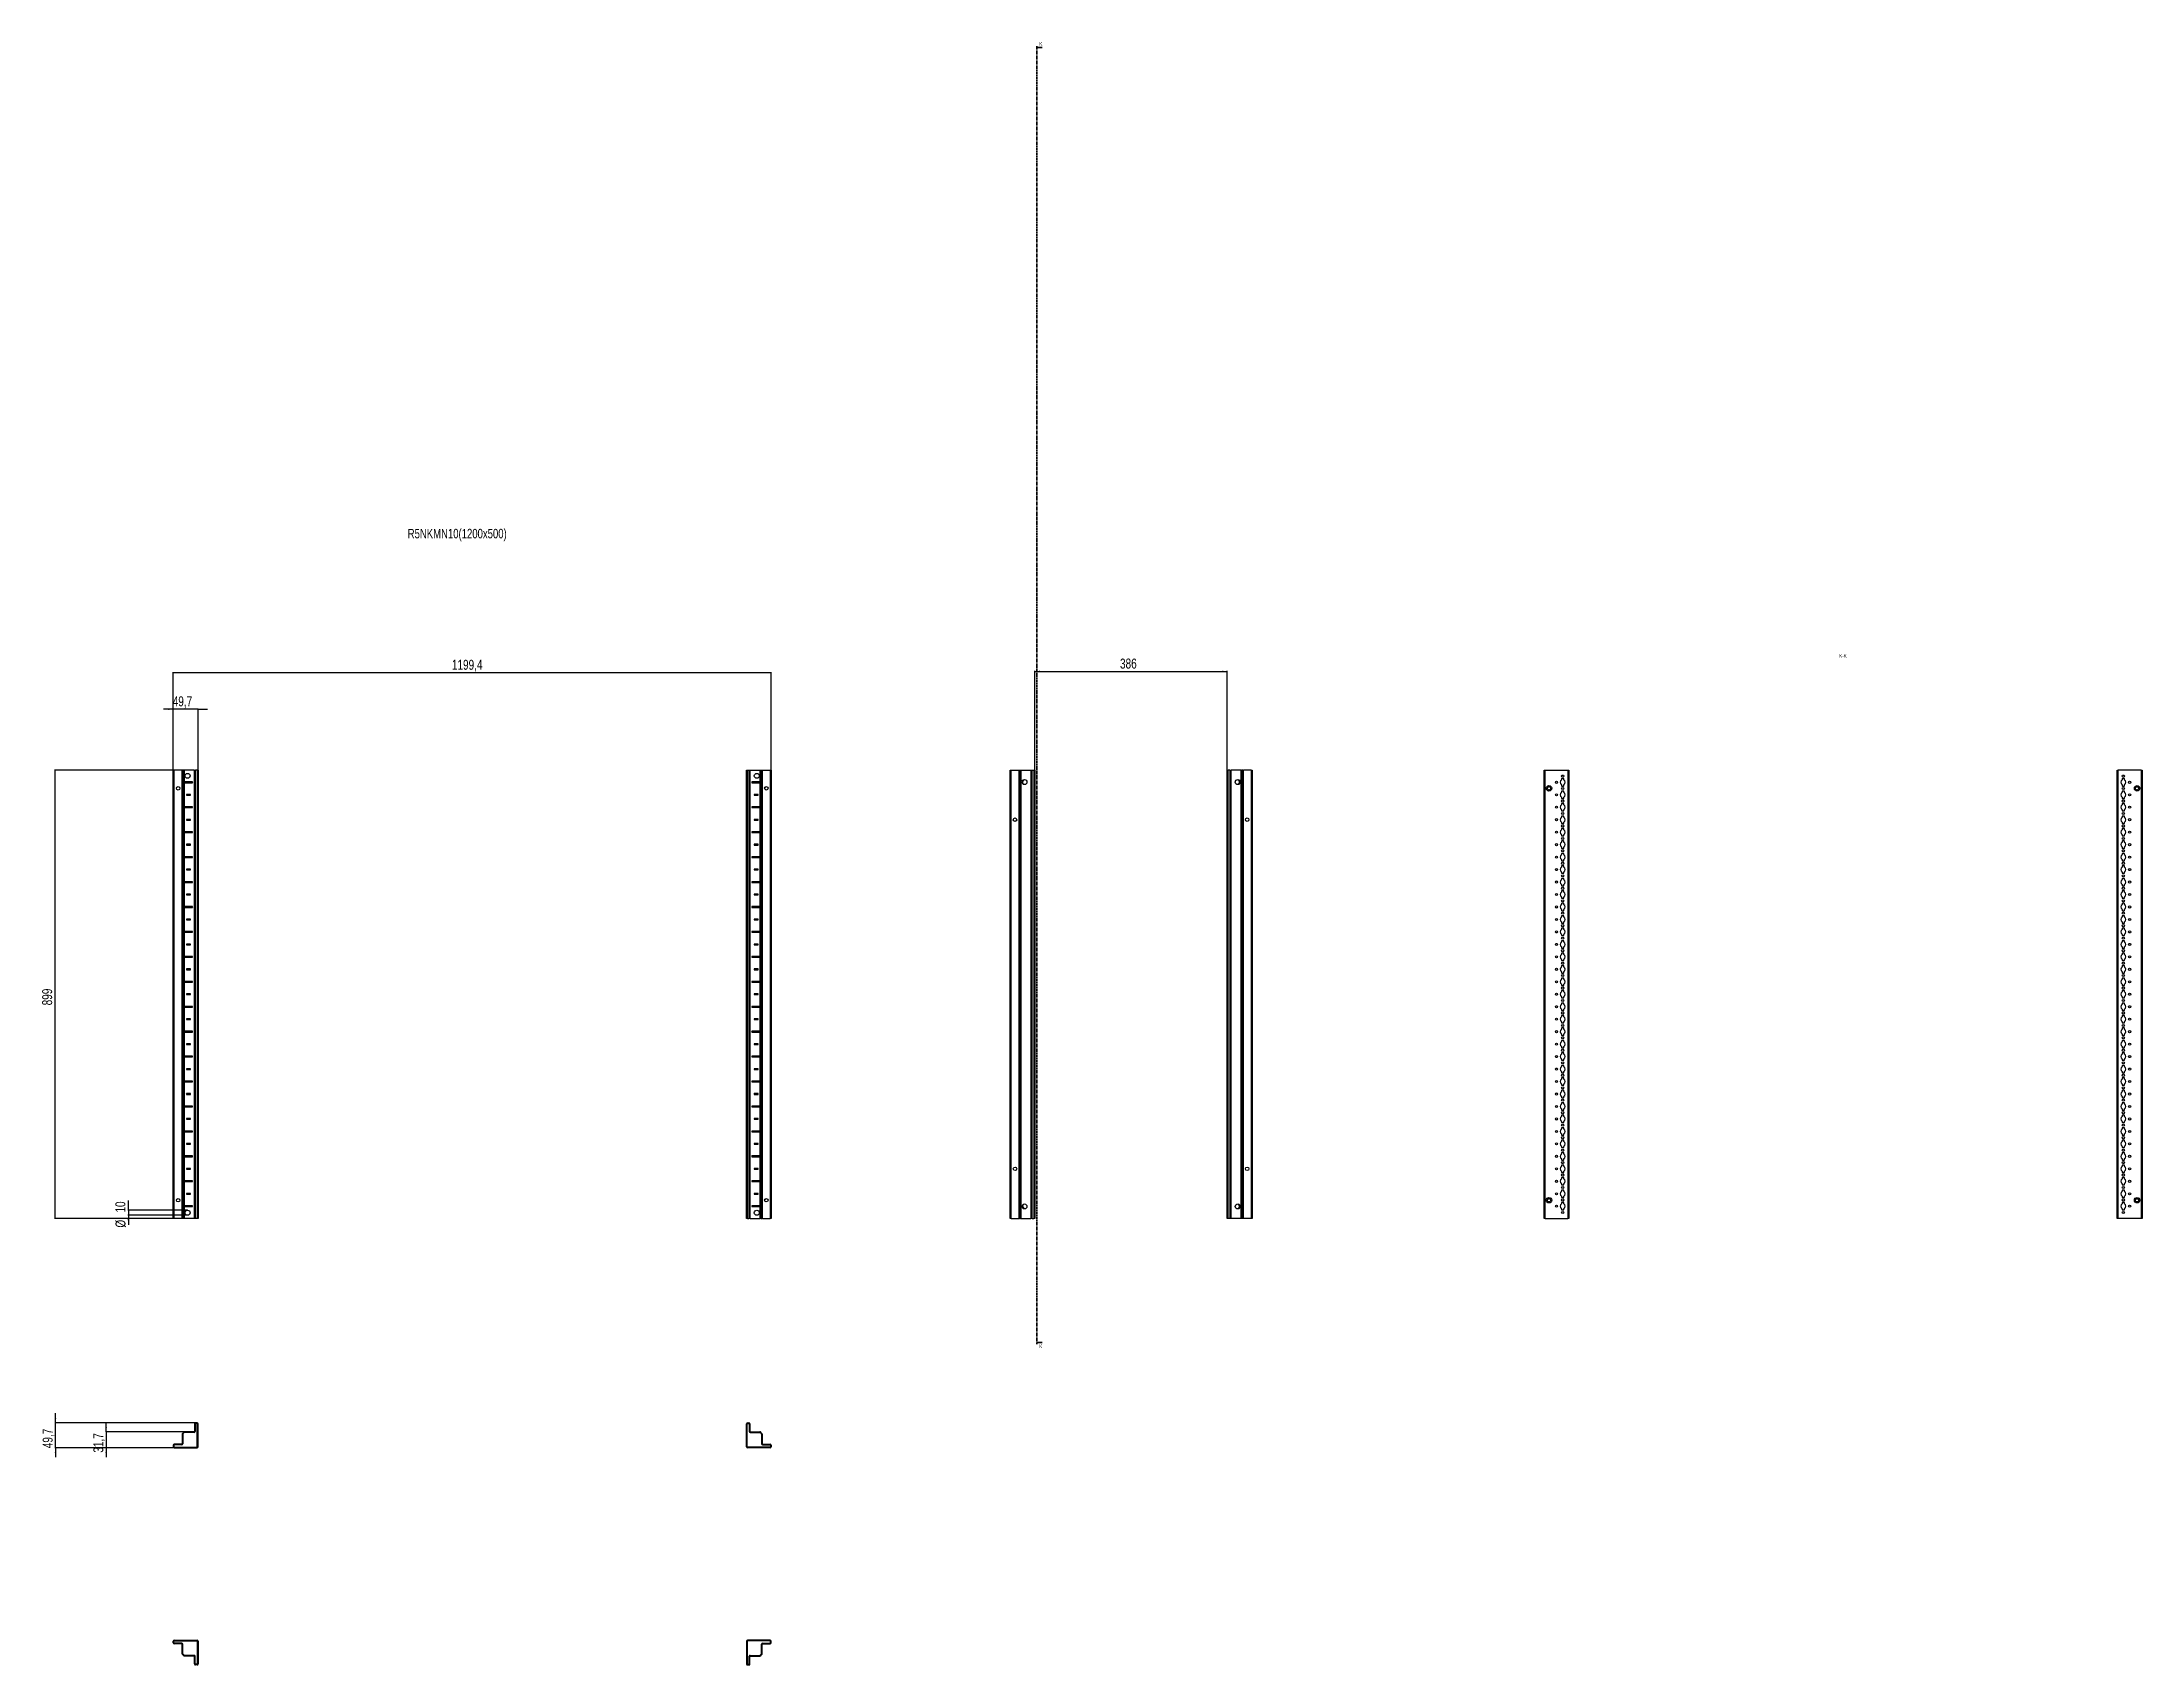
# Model space of a CAD drawing. Header units: millimetres. Extents: x -199 to 4013, y -1747 to 1507.
import ezdxf

# ---------------------------------------------------------------- set-up
doc = ezdxf.new("R2010")
doc.units = ezdxf.units.MM
doc.linetypes.add('CENTER', pattern=[10.16, 6.35, -1.27, 1.27, -1.27])
doc.layers.add('FORMAT', color=7, linetype='Continuous')
doc.styles.add('SLDTEXTSTYLE0', font='TXT', dxfattribs={"width": 0.75})
doc.dimstyles.new('SLDDIMSTYLE0', dxfattribs={"dimtxt": 20, "dimasz": 10, "dimexe": 0, "dimexo": 0.0625, "dimgap": 5, "dimtad": 2, "dimdec": 1, "dimrnd": 1e-09, "dimzin": 12, "dimdsep": 46, "dimtxsty": 'SLDTEXTSTYLE0', "dimsah": 1, "dimcen": 0.09, "dimadec": 0, "dimazin": 3, "dimtfac": 1, "dimtofl": 0, "dimtmove": 0, "dimatfit": 3, "dimfxl": 0, "dimfrac": 2, "dimtolj": 1, "dimtzin": 12, "dimarcsym": 0})
doc.dimstyles.new('SLDDIMSTYLE1', dxfattribs={"dimtxt": 20, "dimasz": 10, "dimexe": 0, "dimexo": 0.0625, "dimgap": 5, "dimtad": 2, "dimdec": 1, "dimrnd": 1e-09, "dimzin": 12, "dimdsep": 46, "dimtxsty": 'SLDTEXTSTYLE0', "dimsah": 1, "dimcen": 0.09, "dimadec": 0, "dimazin": 3, "dimtfac": 1, "dimtmove": 0, "dimatfit": 0, "dimfxl": 0, "dimfrac": 2, "dimtolj": 1, "dimtzin": 12, "dimarcsym": 0})

msp = doc.modelspace()

# ---------------------------------------------------------------- texts
at = {"color": 7, "linetype": 'Continuous', "char_height": 7, "attachment_point": 1, "style": 'SLDTEXTSTYLE0'}
for insert in [(1801.21, 1507.11), (1801.21, -1104.34)]:
    msp.add_mtext('K', dxfattribs=dict(at, insert=insert))
at = {"layer": 'FORMAT', "style": 'SLDTEXTSTYLE0'}
for s, insert, char_height, attachment_point in [('R5NKMN10(1200x500)', (534.34, 530.95), 19.05, 1), ('K-K', (3413.28, 279.8), 7, 2)]:
    msp.add_mtext(s, dxfattribs=dict(at, insert=insert, char_height=char_height, attachment_point=attachment_point))

# ---------------------------------------------------------------- blocks, each defined once
blk = doc.blocks.new('_D')
at = {"layer": 'FORMAT'}
for p, q in [((86.4, 47.2), (-174.2, 47.2)), ((-173.2, 47.2), (-173.2, -851.8)), ((86.4, -851.8), (-174.2, -851.8))]:
    blk.add_line(p, q, dxfattribs=at)
for points in [[(-173.2, 47.2), (-174.7, 37.2), (-171.6, 37.2)], [(-173.2, -851.8), (-171.6, -841.8), (-174.7, -841.8)]]:
    blk.add_solid(points, dxfattribs=at)
at = {"layer": 'FORMAT', "insert": (-198.9, -424.5), "char_height": 20, "attachment_point": 1, "rotation": 90, "style": 'SLDTEXTSTYLE0'}
blk.add_mtext('899', dxfattribs=at)
blk = doc.blocks.new('_D_1')
at = {"layer": 'FORMAT'}
for p, q in [((64, 47.2), (64, 243.6)), ((64, 242.6), (1263.4, 242.6)), ((1263.4, 47.2), (1263.4, 243.6))]:
    blk.add_line(p, q, dxfattribs=at)
for points in [[(64, 242.6), (74, 241.1), (74, 244.2)], [(1263.4, 242.6), (1253.4, 244.2), (1253.4, 241.1)]]:
    blk.add_solid(points, dxfattribs=at)
at = {"layer": 'FORMAT', "insert": (623, 268.4), "char_height": 20, "attachment_point": 1, "style": 'SLDTEXTSTYLE0'}
blk.add_mtext('1199,4', dxfattribs=at)
blk = doc.blocks.new('_D_2')
at = {"layer": 'FORMAT'}
for p, q in [((64, 169.2), (44.7, 169.2)), ((64, 47.2), (64, 170.2)), ((113.7, 169.2), (64, 169.2)), ((113.7, 47.2), (113.7, 170.2)), ((113.7, 169.2), (132.9, 169.2))]:
    blk.add_line(p, q, dxfattribs=at)
for points in [[(64, 169.2), (54, 170.7), (54, 167.7)], [(113.7, 169.2), (123.7, 167.7), (123.7, 170.7)]]:
    blk.add_solid(points, dxfattribs=at)
at = {"layer": 'FORMAT', "insert": (63, 195), "char_height": 20, "attachment_point": 1, "style": 'SLDTEXTSTYLE0'}
blk.add_mtext('49,7', dxfattribs=at)
blk = doc.blocks.new('_D_3')
at = {"layer": 'FORMAT'}
for p, q in [((92.8, -835.3), (-27, -835.3)), ((-26, -835.3), (-26, -816.1)), ((-26, -835.3), (-26, -845.3)), ((92.8, -845.3), (-27, -845.3)), ((-26, -845.3), (-26, -864.5))]:
    blk.add_line(p, q, dxfattribs=at)
for points in [[(-26, -835.3), (-24.5, -825.3), (-27.6, -825.3)], [(-26, -845.3), (-27.6, -855.3), (-24.5, -855.3)]]:
    blk.add_solid(points, dxfattribs=at)
at = {"layer": 'FORMAT', "char_height": 20, "attachment_point": 1, "rotation": 90, "style": 'SLDTEXTSTYLE0'}
for s, insert in [('10', (-52.1, -840)), ('%%c', (-51.8, -870.2))]:
    blk.add_mtext(s, dxfattribs=dict(at, insert=insert))
blk = doc.blocks.new('_D_4')
at = {"layer": 'FORMAT'}
for p, q in [((1792.3, 47.2), (1792.3, 246)), ((1792.3, 245), (2178.3, 245)), ((2178.3, 47.2), (2178.3, 246))]:
    blk.add_line(p, q, dxfattribs=at)
for points in [[(1792.3, 245), (1802.3, 243.5), (1802.3, 246.5)], [(2178.3, 245), (2168.3, 246.5), (2168.3, 243.5)]]:
    blk.add_solid(points, dxfattribs=at)
at = {"layer": 'FORMAT', "insert": (1963.1, 270.8), "char_height": 20, "attachment_point": 1, "style": 'SLDTEXTSTYLE0'}
blk.add_mtext('386', dxfattribs=at)
blk = doc.blocks.new('_D_5')
at = {"layer": 'FORMAT'}
for p, q in [((108.5, -1261.8), (-173.2, -1261.8)), ((-172.2, -1261.8), (-172.2, -1242.5)), ((-172.2, -1311.5), (-172.2, -1261.8)), ((66, -1311.5), (-173.2, -1311.5)), ((-172.2, -1311.5), (-172.2, -1330.7))]:
    blk.add_line(p, q, dxfattribs=at)
for points in [[(-172.2, -1261.8), (-170.6, -1251.8), (-173.7, -1251.8)], [(-172.2, -1311.5), (-173.7, -1321.5), (-170.6, -1321.5)]]:
    blk.add_solid(points, dxfattribs=at)
at = {"layer": 'FORMAT', "insert": (-197.9, -1312.5), "char_height": 20, "attachment_point": 1, "rotation": 90, "style": 'SLDTEXTSTYLE0'}
blk.add_mtext('49,7', dxfattribs=at)
blk = doc.blocks.new('_D_6')
at = {"layer": 'FORMAT'}
for p, q in [((-70.5, -1279.8), (-70.5, -1260.5)), ((86.4, -1279.8), (-71.5, -1279.8)), ((-70.5, -1279.8), (-70.5, -1311.5)), ((66, -1311.5), (-71.5, -1311.5)), ((-70.5, -1311.5), (-70.5, -1330.7))]:
    blk.add_line(p, q, dxfattribs=at)
for points in [[(-70.5, -1279.8), (-69, -1269.8), (-72.1, -1269.8)], [(-70.5, -1311.5), (-72.1, -1321.5), (-69, -1321.5)]]:
    blk.add_solid(points, dxfattribs=at)
at = {"layer": 'FORMAT', "insert": (-96.3, -1321.5), "char_height": 20, "attachment_point": 1, "rotation": 90, "style": 'SLDTEXTSTYLE0'}
blk.add_mtext('31,7', dxfattribs=at)

# ---------------------------------------------------------------- dimensions: what is measured, and where the dimension line sits
at = {"layer": 'FORMAT'}
for base, p1, p2, angle, dimstyle, picture, middle in [((1263.38, 242.62), (63.98, 47.21), (1263.38, 47.21), 0, 'SLDDIMSTYLE0', '_D_1', (663.68, 242.62)), ((2178.32, 245), (1792.32, 47.21), (2178.32, 47.21), 0, 'SLDDIMSTYLE0', '_D_4', (1985.32, 245)), ((-173.15, -851.79), (86.42, 47.21), (86.42, -851.79), 90, 'SLDDIMSTYLE0', '_D', (-173.15, -402.29)), ((-172.17, -1261.77), (65.98, -1311.47), (108.48, -1261.77), 90, 'SLDDIMSTYLE1', '_D_5', (-172.17, -1286.62)), ((-70.54, -1311.47), (86.42, -1279.77), (65.98, -1311.47), 90, 'SLDDIMSTYLE1', '_D_6', (-70.54, -1295.62))]:
    dim = msp.add_linear_dim(base=base, p1=p1, p2=p2, angle=angle, dimstyle=dimstyle, dxfattribs=at)
    dim.commit()
    dim.dimension.update_dxf_attribs({"geometry": picture, "text_midpoint": middle, "dimtype": 160})
dim = msp.add_linear_dim(base=(63.98, 169.21), p1=(113.68, 47.21), p2=(63.98, 47.21), dimstyle='SLDDIMSTYLE1', dxfattribs=at)
dim.commit()
dim.dimension.update_dxf_attribs({"geometry": '_D_2', "text_midpoint": (88.83, 169.21), "dimtype": 160})
dim = msp.add_linear_dim(base=(-26.02, -845.29), p1=(92.83, -835.29), p2=(92.83, -845.29), angle=90, text='%%c<>', dimstyle='SLDDIMSTYLE1', dxfattribs=at)
dim.commit()
dim.dimension.update_dxf_attribs({"geometry": '_D_3', "text_midpoint": (-26.02, -840.29), "dimtype": 160})

# ---------------------------------------------------------------- linework, layer by layer
at = {"color": 7, "linetype": 'CENTER', "lineweight": 35}
msp.add_line((1796.05, 1499.09), (1796.05, -1103.67), dxfattribs=at)
at = {"color": 7, "linetype": 'Continuous', "lineweight": 35}
for p, q in [((1806.69, 1496.09), (1796.05, 1496.09)), ((1806.69, -1100.67), (1796.05, -1100.67))]:
    msp.add_line(p, q, dxfattribs=at)
at = {"color": 7, "linetype": 'Continuous', "lineweight": 25}
for p, q in [((63.98, -851.79), (63.98, 47.21)), ((63.98, 47.21), (65.98, 47.21)), ((81.33, 47.21), (65.98, 47.21)), ((81.33, 47.21), (81.98, 47.21)), ((81.98, -851.79), (81.98, 47.21)), ((81.98, 47.21), (82.56, 47.21)), ((83.77, 47.21), (82.56, 47.21)), ((83.77, -851.79), (83.77, 47.21)), ((83.8, 47.21), (83.77, 47.21)), ((83.8, -851.79), (83.8, 47.21)), ((85.01, 47.21), (83.8, 47.21)), ((85.01, 47.21), (86.42, 47.21)), ((105.83, 47.21), (86.42, 47.21)), ((105.83, 47.21), (106.48, 47.21)), ((106.48, -851.79), (106.48, 47.21)), ((106.48, 47.21), (108.48, 47.21)), ((111.68, 47.21), (108.48, 47.21)), ((111.68, 47.21), (113.68, 47.21)), ((113.68, 47.21), (113.68, -851.79)), ((1213.68, -851.79), (1213.68, 47.21)), ((1213.68, 47.21), (1215.68, 47.21)), ((1215.68, 47.21), (1218.88, 47.21)), ((1218.88, 47.21), (1220.88, 47.21)), ((1220.88, 47.21), (1220.88, -851.79)), ((1220.88, 47.21), (1221.53, 47.21)), ((1221.53, 47.21), (1240.93, 47.21)), ((1240.93, 47.21), (1242.34, 47.21)), ((1242.34, 47.21), (1243.55, 47.21)), ((1243.55, 47.21), (1243.55, -851.79)), ((1243.55, 47.21), (1243.58, 47.21)), ((1243.58, 47.21), (1243.58, -851.79)), ((1243.58, 47.21), (1244.79, 47.21)), ((1244.79, 47.21), (1245.38, 47.21)), ((1245.38, 47.21), (1245.38, -851.79)), ((1245.38, 47.21), (1246.03, 47.21)), ((1246.03, 47.21), (1261.38, 47.21)), ((1261.38, 47.21), (1263.38, 47.21)), ((1263.38, 47.21), (1263.38, -851.79)), ((1742.62, -851.79), (1742.62, 47.21)), ((1742.62, 47.21), (1744.62, 47.21)), ((1744.62, 47.21), (1759.97, 47.21)), ((1759.97, 47.21), (1760.62, 47.21)), ((1760.62, 23.46), (1760.62, 47.21)), ((1760.62, 47.21), (1761.2, 47.21)), ((1761.2, 47.21), (1762.41, 47.21)), ((1762.41, 47.21), (1762.41, -851.79)), ((1762.41, 47.21), (1762.44, 47.21)), ((1762.44, 47.21), (1762.44, -851.79)), ((1762.44, 47.21), (1763.65, 47.21)), ((1763.65, 47.21), (1765.06, 47.21)), ((1765.06, 47.21), (1784.47, 47.21)), ((1784.47, 47.21), (1785.12, 47.21)), ((1785.12, -851.79), (1785.12, 47.21)), ((1785.12, 47.21), (1787.12, 47.21)), ((1787.12, 47.21), (1790.32, 47.21)), ((1790.32, 47.21), (1792.32, 47.21)), ((1792.32, 47.21), (1792.32, -851.79)), ((2178.32, -851.79), (2178.32, 47.21)), ((2178.32, 47.21), (2180.32, 47.21)), ((2183.52, 47.21), (2180.32, 47.21)), ((2183.52, 47.21), (2185.52, 47.21)), ((2185.52, 47.21), (2185.52, -851.79)), ((2185.52, 47.21), (2186.17, 47.21)), ((2205.57, 47.21), (2186.17, 47.21)), ((2205.57, 47.21), (2206.98, 47.21)), ((2208.19, 47.21), (2206.98, 47.21)), ((2208.19, -851.79), (2208.19, 47.21)), ((2208.22, 47.21), (2208.19, 47.21)), ((2208.22, -851.79), (2208.22, 47.21)), ((2209.43, 47.21), (2208.22, 47.21)), ((2209.43, 47.21), (2210.02, 47.21)), ((2210.02, 47.21), (2210.02, 23.46)), ((2210.02, 47.21), (2210.67, 47.21)), ((2226.02, 47.21), (2210.67, 47.21)), ((2226.02, 47.21), (2228.02, 47.21)), ((2228.02, 47.21), (2228.02, -851.79)), ((2813.65, -851.79), (2813.65, 47.21)), ((2813.65, 47.21), (2815.65, 47.21)), ((2815.65, 47.21), (2861.35, 47.21)), ((2861.35, 47.21), (2863.35, 47.21)), ((2863.35, 47.21), (2863.35, -851.79)), ((3963.35, -851.79), (3963.35, 47.21)), ((3963.35, 47.21), (3965.35, 47.21)), ((4011.05, 47.21), (3965.35, 47.21)), ((4011.05, 47.21), (4013.05, 47.21)), ((4013.05, 47.21), (4013.05, -851.79)), ((85.93, 23.35), (85.93, 22.06)), ((86.58, 22.71), (85.93, 23.35)), ((86.58, 22.71), (85.93, 22.06)), ((102.83, 23.46), (86.42, 23.46)), ((86.42, 21.96), (102.83, 21.96)), ((102.08, 22.71), (86.58, 22.71)), ((102.08, 22.71), (102.83, 23.46)), ((102.08, 22.71), (102.83, 21.96)), ((102.83, 21.96), (102.83, 23.46)), ((1225.28, 22.71), (1224.53, 23.46)), ((1240.93, 23.46), (1224.53, 23.46)), ((1224.53, 23.46), (1224.53, 21.96)), ((1225.28, 22.71), (1224.53, 21.96)), ((1224.53, 21.96), (1240.93, 21.96)), ((1225.28, 22.71), (1240.78, 22.71)), ((1240.78, 22.71), (1241.42, 23.35)), ((1240.78, 22.71), (1241.42, 22.06)), ((1241.42, 22.06), (1241.42, 23.35)), ((1760.68, 23.35), (1760.62, 23.46)), ((1760.62, 23.46), (1760.62, 21.96)), ((1760.62, 21.96), (1760.68, 22.06)), ((1760.62, -26.54), (1760.62, 21.96)), ((1760.68, 22.06), (1760.68, 23.35)), ((1770.67, 27.73), (1770.67, 28.14)), ((2199.97, 28.14), (2199.97, 27.73)), ((2210.02, 23.46), (2209.95, 23.35)), ((2209.95, 23.35), (2209.95, 22.06)), ((2209.95, 22.06), (2210.02, 21.96)), ((2210.02, 21.96), (2210.02, 23.46)), ((2210.02, 21.96), (2210.02, -26.54)), ((2848.7, 29.61), (2848.7, 27.73)), ((2848.7, 17.68), (2848.7, 15.81)), ((2848.7, 4.61), (2848.7, 2.73)), ((2852.8, 30.11), (2849.2, 30.11)), ((2849.2, 15.31), (2852.8, 15.31)), ((2852.8, 5.11), (2849.2, 5.11)), ((2853.3, 27.73), (2853.3, 29.61)), ((2853.3, 15.81), (2853.3, 17.68)), ((2853.3, 2.73), (2853.3, 4.61)), ((3973.4, 29.61), (3973.4, 27.73)), ((3973.4, 17.68), (3973.4, 15.81)), ((3973.4, 4.61), (3973.4, 2.73)), ((3977.5, 30.11), (3973.9, 30.11)), ((3973.9, 15.31), (3977.5, 15.31)), ((3977.5, 5.11), (3973.9, 5.11)), ((3978, 27.73), (3978, 29.61)), ((3978, 15.81), (3978, 17.68)), ((3978, 2.73), (3978, 4.61)), ((85.93, -26.65), (85.93, -27.94)), ((86.58, -27.29), (85.93, -26.65)), ((86.58, -27.29), (85.93, -27.94)), ((102.83, -26.54), (86.42, -26.54)), ((86.42, -28.04), (102.83, -28.04)), ((102.08, -27.29), (86.58, -27.29)), ((98.33, -1.54), (90.33, -1.54)), ((90.33, -1.54), (90.33, -3.04)), ((91.08, -2.29), (90.33, -1.54)), ((91.08, -2.29), (90.33, -3.04)), ((90.33, -3.04), (98.33, -3.04)), ((97.58, -2.29), (91.08, -2.29)), ((97.58, -2.29), (98.33, -1.54)), ((97.58, -2.29), (98.33, -3.04)), ((98.33, -3.04), (98.33, -1.54)), ((102.08, -27.29), (102.83, -26.54)), ((102.08, -27.29), (102.83, -28.04)), ((102.83, -28.04), (102.83, -26.54)), ((1225.28, -27.29), (1224.53, -26.54)), ((1240.93, -26.54), (1224.53, -26.54)), ((1224.53, -26.54), (1224.53, -28.04)), ((1225.28, -27.29), (1224.53, -28.04)), ((1224.53, -28.04), (1240.93, -28.04)), ((1225.28, -27.29), (1240.78, -27.29)), ((1229.78, -2.29), (1229.03, -1.54)), ((1229.03, -1.54), (1229.03, -3.04)), ((1237.03, -1.54), (1229.03, -1.54)), ((1229.78, -2.29), (1229.03, -3.04)), ((1229.03, -3.04), (1237.03, -3.04)), ((1229.78, -2.29), (1236.28, -2.29)), ((1236.28, -2.29), (1237.03, -1.54)), ((1236.28, -2.29), (1237.03, -3.04)), ((1237.03, -3.04), (1237.03, -1.54)), ((1240.78, -27.29), (1241.42, -26.65)), ((1240.78, -27.29), (1241.42, -27.94)), ((1241.42, -27.94), (1241.42, -26.65)), ((1760.68, -26.65), (1760.62, -26.54)), ((1760.62, -26.54), (1760.62, -28.04)), ((1760.62, -28.04), (1760.68, -27.94)), ((1760.62, -76.54), (1760.62, -28.04)), ((1760.68, -27.94), (1760.68, -26.65)), ((2210.02, -26.54), (2209.95, -26.65)), ((2209.95, -26.65), (2209.95, -27.94)), ((2209.95, -27.94), (2210.02, -28.04)), ((2210.02, -28.04), (2210.02, -26.54)), ((2210.02, -28.04), (2210.02, -76.54)), ((2848.7, -7.32), (2848.7, -9.19)), ((2848.7, -20.39), (2848.7, -22.27)), ((2848.7, -32.32), (2848.7, -34.19)), ((2849.2, -9.69), (2852.8, -9.69)), ((2852.8, -19.89), (2849.2, -19.89)), ((2849.2, -34.69), (2852.8, -34.69)), ((2853.3, -9.19), (2853.3, -7.32)), ((2853.3, -22.27), (2853.3, -20.39)), ((2853.3, -34.19), (2853.3, -32.32)), ((3973.4, -7.32), (3973.4, -9.19)), ((3973.4, -20.39), (3973.4, -22.27)), ((3973.4, -32.32), (3973.4, -34.19)), ((3973.9, -9.69), (3977.5, -9.69)), ((3977.5, -19.89), (3973.9, -19.89)), ((3973.9, -34.69), (3977.5, -34.69)), ((3978, -9.19), (3978, -7.32)), ((3978, -22.27), (3978, -20.39)), ((3978, -34.19), (3978, -32.32)), ((85.93, -76.65), (85.93, -77.94)), ((86.58, -77.29), (85.93, -76.65)), ((86.58, -77.29), (85.93, -77.94)), ((102.83, -76.54), (86.42, -76.54)), ((86.42, -78.04), (102.83, -78.04)), ((102.08, -77.29), (86.58, -77.29)), ((98.33, -51.54), (90.33, -51.54)), ((90.33, -51.54), (90.33, -53.04)), ((91.08, -52.29), (90.33, -51.54)), ((91.08, -52.29), (90.33, -53.04)), ((90.33, -53.04), (98.33, -53.04)), ((97.58, -52.29), (91.08, -52.29)), ((97.58, -52.29), (98.33, -51.54)), ((97.58, -52.29), (98.33, -53.04)), ((98.33, -53.04), (98.33, -51.54)), ((102.08, -77.29), (102.83, -76.54)), ((102.08, -77.29), (102.83, -78.04)), ((102.83, -78.04), (102.83, -76.54)), ((1225.28, -77.29), (1224.53, -76.54)), ((1240.93, -76.54), (1224.53, -76.54)), ((1224.53, -76.54), (1224.53, -78.04)), ((1225.28, -77.29), (1224.53, -78.04)), ((1224.53, -78.04), (1240.93, -78.04)), ((1225.28, -77.29), (1240.78, -77.29)), ((1229.78, -52.29), (1229.03, -51.54)), ((1237.03, -51.54), (1229.03, -51.54)), ((1229.03, -51.54), (1229.03, -53.04)), ((1229.78, -52.29), (1229.03, -53.04)), ((1229.03, -53.04), (1237.03, -53.04)), ((1229.78, -52.29), (1236.28, -52.29)), ((1236.28, -52.29), (1237.03, -51.54)), ((1236.28, -52.29), (1237.03, -53.04)), ((1237.03, -53.04), (1237.03, -51.54)), ((1240.78, -77.29), (1241.42, -76.65)), ((1240.78, -77.29), (1241.42, -77.94)), ((1241.42, -77.94), (1241.42, -76.65)), ((1760.68, -76.65), (1760.62, -76.54)), ((1760.62, -76.54), (1760.62, -78.04)), ((1760.62, -78.04), (1760.68, -77.94)), ((1760.62, -126.54), (1760.62, -78.04)), ((1760.68, -77.94), (1760.68, -76.65)), ((2210.02, -76.54), (2209.95, -76.65)), ((2209.95, -76.65), (2209.95, -77.94)), ((2209.95, -77.94), (2210.02, -78.04)), ((2210.02, -78.04), (2210.02, -76.54)), ((2210.02, -78.04), (2210.02, -126.54)), ((2848.7, -45.39), (2848.7, -47.27)), ((2848.7, -57.32), (2848.7, -59.19)), ((2848.7, -70.39), (2848.7, -72.27)), ((2848.7, -82.32), (2848.7, -84.19)), ((2852.8, -44.89), (2849.2, -44.89)), ((2849.2, -59.69), (2852.8, -59.69)), ((2852.8, -69.89), (2849.2, -69.89)), ((2853.3, -47.27), (2853.3, -45.39)), ((2853.3, -59.19), (2853.3, -57.32)), ((2853.3, -72.27), (2853.3, -70.39)), ((2853.3, -84.19), (2853.3, -82.32)), ((3973.4, -45.39), (3973.4, -47.27)), ((3973.4, -57.32), (3973.4, -59.19)), ((3973.4, -70.39), (3973.4, -72.27)), ((3973.4, -82.32), (3973.4, -84.19)), ((3977.5, -44.89), (3973.9, -44.89)), ((3973.9, -59.69), (3977.5, -59.69)), ((3977.5, -69.89), (3973.9, -69.89)), ((3978, -47.27), (3978, -45.39)), ((3978, -59.19), (3978, -57.32)), ((3978, -72.27), (3978, -70.39)), ((3978, -84.19), (3978, -82.32)), ((98.33, -101.54), (90.33, -101.54)), ((90.33, -101.54), (90.33, -103.04)), ((91.08, -102.29), (90.33, -101.54)), ((91.08, -102.29), (90.33, -103.04)), ((90.33, -103.04), (98.33, -103.04)), ((97.58, -102.29), (91.08, -102.29)), ((97.58, -102.29), (98.33, -101.54)), ((97.58, -102.29), (98.33, -103.04)), ((98.33, -103.04), (98.33, -101.54)), ((1229.78, -102.29), (1229.03, -101.54)), ((1237.03, -101.54), (1229.03, -101.54)), ((1229.03, -101.54), (1229.03, -103.04)), ((1229.78, -102.29), (1229.03, -103.04)), ((1229.03, -103.04), (1237.03, -103.04)), ((1229.78, -102.29), (1236.28, -102.29)), ((1236.28, -102.29), (1237.03, -101.54)), ((1236.28, -102.29), (1237.03, -103.04)), ((1237.03, -103.04), (1237.03, -101.54)), ((2848.7, -95.39), (2848.7, -97.27)), ((2848.7, -107.32), (2848.7, -109.19)), ((2848.7, -120.39), (2848.7, -122.27)), ((2849.2, -84.69), (2852.8, -84.69)), ((2852.8, -94.89), (2849.2, -94.89)), ((2849.2, -109.69), (2852.8, -109.69)), ((2852.8, -119.89), (2849.2, -119.89)), ((2853.3, -97.27), (2853.3, -95.39)), ((2853.3, -109.19), (2853.3, -107.32)), ((2853.3, -122.27), (2853.3, -120.39)), ((3973.4, -95.39), (3973.4, -97.27)), ((3973.4, -107.32), (3973.4, -109.19)), ((3973.4, -120.39), (3973.4, -122.27)), ((3973.9, -84.69), (3977.5, -84.69)), ((3977.5, -94.89), (3973.9, -94.89)), ((3973.9, -109.69), (3977.5, -109.69)), ((3977.5, -119.89), (3973.9, -119.89)), ((3978, -97.27), (3978, -95.39)), ((3978, -109.19), (3978, -107.32)), ((3978, -122.27), (3978, -120.39)), ((85.93, -126.65), (85.93, -127.94)), ((86.58, -127.29), (85.93, -126.65)), ((86.58, -127.29), (85.93, -127.94)), ((102.83, -126.54), (86.42, -126.54)), ((86.42, -128.04), (102.83, -128.04)), ((102.08, -127.29), (86.58, -127.29)), ((98.33, -151.54), (90.33, -151.54)), ((90.33, -151.54), (90.33, -153.04)), ((91.08, -152.29), (90.33, -151.54)), ((91.08, -152.29), (90.33, -153.04)), ((90.33, -153.04), (98.33, -153.04)), ((97.58, -152.29), (91.08, -152.29)), ((97.58, -152.29), (98.33, -151.54)), ((97.58, -152.29), (98.33, -153.04)), ((98.33, -153.04), (98.33, -151.54)), ((102.08, -127.29), (102.83, -126.54)), ((102.08, -127.29), (102.83, -128.04)), ((102.83, -128.04), (102.83, -126.54)), ((1225.28, -127.29), (1224.53, -126.54)), ((1240.93, -126.54), (1224.53, -126.54)), ((1224.53, -126.54), (1224.53, -128.04)), ((1225.28, -127.29), (1224.53, -128.04)), ((1224.53, -128.04), (1240.93, -128.04)), ((1225.28, -127.29), (1240.78, -127.29)), ((1229.78, -152.29), (1229.03, -151.54)), ((1237.03, -151.54), (1229.03, -151.54)), ((1229.03, -151.54), (1229.03, -153.04)), ((1229.78, -152.29), (1229.03, -153.04)), ((1229.03, -153.04), (1237.03, -153.04)), ((1229.78, -152.29), (1236.28, -152.29)), ((1236.28, -152.29), (1237.03, -151.54)), ((1236.28, -152.29), (1237.03, -153.04)), ((1237.03, -153.04), (1237.03, -151.54)), ((1240.78, -127.29), (1241.42, -126.65)), ((1240.78, -127.29), (1241.42, -127.94)), ((1241.42, -127.94), (1241.42, -126.65)), ((1760.68, -126.65), (1760.62, -126.54)), ((1760.62, -126.54), (1760.62, -128.04)), ((1760.62, -128.04), (1760.68, -127.94)), ((1760.62, -176.54), (1760.62, -128.04)), ((1760.68, -127.94), (1760.68, -126.65)), ((2210.02, -126.54), (2209.95, -126.65)), ((2209.95, -126.65), (2209.95, -127.94)), ((2209.95, -127.94), (2210.02, -128.04)), ((2210.02, -128.04), (2210.02, -126.54)), ((2210.02, -128.04), (2210.02, -176.54)), ((2848.7, -132.32), (2848.7, -134.19)), ((2848.7, -145.39), (2848.7, -147.27)), ((2848.7, -157.32), (2848.7, -159.19)), ((2849.2, -134.69), (2852.8, -134.69)), ((2852.8, -144.89), (2849.2, -144.89)), ((2849.2, -159.69), (2852.8, -159.69)), ((2853.3, -134.19), (2853.3, -132.32)), ((2853.3, -147.27), (2853.3, -145.39)), ((2853.3, -159.19), (2853.3, -157.32)), ((3973.4, -132.32), (3973.4, -134.19)), ((3973.4, -145.39), (3973.4, -147.27)), ((3973.4, -157.32), (3973.4, -159.19)), ((3973.9, -134.69), (3977.5, -134.69)), ((3977.5, -144.89), (3973.9, -144.89)), ((3973.9, -159.69), (3977.5, -159.69)), ((3978, -134.19), (3978, -132.32)), ((3978, -147.27), (3978, -145.39)), ((3978, -159.19), (3978, -157.32)), ((85.93, -176.65), (85.93, -177.94)), ((86.58, -177.29), (85.93, -176.65)), ((86.58, -177.29), (85.93, -177.94)), ((102.83, -176.54), (86.42, -176.54)), ((86.42, -178.04), (102.83, -178.04)), ((102.08, -177.29), (86.58, -177.29)), ((98.33, -201.54), (90.33, -201.54)), ((90.33, -201.54), (90.33, -203.04)), ((91.08, -202.29), (90.33, -201.54)), ((91.08, -202.29), (90.33, -203.04)), ((90.33, -203.04), (98.33, -203.04)), ((97.58, -202.29), (91.08, -202.29)), ((97.58, -202.29), (98.33, -201.54)), ((97.58, -202.29), (98.33, -203.04)), ((98.33, -203.04), (98.33, -201.54)), ((102.08, -177.29), (102.83, -176.54)), ((102.08, -177.29), (102.83, -178.04)), ((102.83, -178.04), (102.83, -176.54)), ((1225.28, -177.29), (1224.53, -176.54)), ((1240.93, -176.54), (1224.53, -176.54)), ((1224.53, -176.54), (1224.53, -178.04)), ((1225.28, -177.29), (1224.53, -178.04)), ((1224.53, -178.04), (1240.93, -178.04)), ((1225.28, -177.29), (1240.78, -177.29)), ((1237.03, -201.54), (1229.03, -201.54)), ((1229.03, -201.54), (1229.03, -203.04)), ((1229.78, -202.29), (1229.03, -201.54)), ((1229.78, -202.29), (1229.03, -203.04)), ((1229.03, -203.04), (1237.03, -203.04)), ((1229.78, -202.29), (1236.28, -202.29)), ((1236.28, -202.29), (1237.03, -201.54)), ((1236.28, -202.29), (1237.03, -203.04)), ((1237.03, -203.04), (1237.03, -201.54)), ((1240.78, -177.29), (1241.42, -176.65)), ((1240.78, -177.29), (1241.42, -177.94)), ((1241.42, -177.94), (1241.42, -176.65)), ((1760.68, -176.65), (1760.62, -176.54)), ((1760.62, -176.54), (1760.62, -178.04)), ((1760.62, -178.04), (1760.68, -177.94)), ((1760.62, -226.54), (1760.62, -178.04)), ((1760.68, -177.94), (1760.68, -176.65)), ((2210.02, -176.54), (2209.95, -176.65)), ((2209.95, -176.65), (2209.95, -177.94)), ((2209.95, -177.94), (2210.02, -178.04)), ((2210.02, -178.04), (2210.02, -176.54)), ((2210.02, -178.04), (2210.02, -226.54)), ((2848.7, -170.39), (2848.7, -172.27)), ((2848.7, -182.32), (2848.7, -184.19)), ((2848.7, -195.39), (2848.7, -197.27)), ((2848.7, -207.32), (2848.7, -209.19)), ((2852.8, -169.89), (2849.2, -169.89)), ((2849.2, -184.69), (2852.8, -184.69)), ((2852.8, -194.89), (2849.2, -194.89)), ((2849.2, -209.69), (2852.8, -209.69)), ((2853.3, -172.27), (2853.3, -170.39)), ((2853.3, -184.19), (2853.3, -182.32)), ((2853.3, -197.27), (2853.3, -195.39)), ((2853.3, -209.19), (2853.3, -207.32)), ((3973.4, -170.39), (3973.4, -172.27)), ((3973.4, -182.32), (3973.4, -184.19)), ((3973.4, -195.39), (3973.4, -197.27)), ((3973.4, -207.32), (3973.4, -209.19)), ((3977.5, -169.89), (3973.9, -169.89)), ((3973.9, -184.69), (3977.5, -184.69)), ((3977.5, -194.89), (3973.9, -194.89)), ((3973.9, -209.69), (3977.5, -209.69)), ((3978, -172.27), (3978, -170.39)), ((3978, -184.19), (3978, -182.32)), ((3978, -197.27), (3978, -195.39)), ((3978, -209.19), (3978, -207.32)), ((85.93, -226.65), (85.93, -227.94)), ((86.58, -227.29), (85.93, -226.65)), ((86.58, -227.29), (85.93, -227.94)), ((102.83, -226.54), (86.42, -226.54)), ((86.42, -228.04), (102.83, -228.04)), ((102.08, -227.29), (86.58, -227.29)), ((98.33, -251.54), (90.33, -251.54)), ((90.33, -251.54), (90.33, -253.04)), ((91.08, -252.29), (90.33, -251.54)), ((91.08, -252.29), (90.33, -253.04)), ((97.58, -252.29), (91.08, -252.29)), ((97.58, -252.29), (98.33, -251.54)), ((97.58, -252.29), (98.33, -253.04)), ((98.33, -253.04), (98.33, -251.54)), ((102.08, -227.29), (102.83, -226.54)), ((102.08, -227.29), (102.83, -228.04)), ((102.83, -228.04), (102.83, -226.54)), ((1240.93, -226.54), (1224.53, -226.54)), ((1224.53, -226.54), (1224.53, -228.04)), ((1225.28, -227.29), (1224.53, -226.54)), ((1225.28, -227.29), (1224.53, -228.04)), ((1224.53, -228.04), (1240.93, -228.04)), ((1225.28, -227.29), (1240.78, -227.29)), ((1237.03, -251.54), (1229.03, -251.54)), ((1229.03, -251.54), (1229.03, -253.04)), ((1229.78, -252.29), (1229.03, -251.54)), ((1229.78, -252.29), (1229.03, -253.04)), ((1229.78, -252.29), (1236.28, -252.29)), ((1236.28, -252.29), (1237.03, -251.54)), ((1236.28, -252.29), (1237.03, -253.04)), ((1237.03, -253.04), (1237.03, -251.54)), ((1240.78, -227.29), (1241.42, -226.65)), ((1240.78, -227.29), (1241.42, -227.94)), ((1241.42, -227.94), (1241.42, -226.65)), ((1760.68, -226.65), (1760.62, -226.54)), ((1760.62, -226.54), (1760.62, -228.04)), ((1760.62, -228.04), (1760.68, -227.94)), ((1760.62, -276.54), (1760.62, -228.04)), ((1760.68, -227.94), (1760.68, -226.65)), ((2210.02, -226.54), (2209.95, -226.65)), ((2209.95, -226.65), (2209.95, -227.94)), ((2209.95, -227.94), (2210.02, -228.04)), ((2210.02, -228.04), (2210.02, -226.54)), ((2210.02, -228.04), (2210.02, -276.54)), ((2848.7, -220.39), (2848.7, -222.27)), ((2848.7, -232.32), (2848.7, -234.19)), ((2848.7, -245.39), (2848.7, -247.27)), ((2852.8, -219.89), (2849.2, -219.89)), ((2849.2, -234.69), (2852.8, -234.69)), ((2852.8, -244.89), (2849.2, -244.89)), ((2853.3, -222.27), (2853.3, -220.39)), ((2853.3, -234.19), (2853.3, -232.32)), ((2853.3, -247.27), (2853.3, -245.39)), ((3973.4, -220.39), (3973.4, -222.27)), ((3973.4, -232.32), (3973.4, -234.19)), ((3973.4, -245.39), (3973.4, -247.27)), ((3977.5, -219.89), (3973.9, -219.89)), ((3973.9, -234.69), (3977.5, -234.69)), ((3977.5, -244.89), (3973.9, -244.89)), ((3978, -222.27), (3978, -220.39)), ((3978, -234.19), (3978, -232.32)), ((3978, -247.27), (3978, -245.39)), ((85.93, -276.65), (85.93, -277.94)), ((86.58, -277.29), (85.93, -276.65)), ((86.58, -277.29), (85.93, -277.94)), ((102.83, -276.54), (86.42, -276.54)), ((86.42, -278.04), (102.83, -278.04)), ((102.08, -277.29), (86.58, -277.29)), ((90.33, -253.04), (98.33, -253.04)), ((102.08, -277.29), (102.83, -276.54)), ((102.08, -277.29), (102.83, -278.04)), ((102.83, -278.04), (102.83, -276.54)), ((1240.93, -276.54), (1224.53, -276.54)), ((1224.53, -276.54), (1224.53, -278.04)), ((1225.28, -277.29), (1224.53, -276.54)), ((1225.28, -277.29), (1224.53, -278.04)), ((1224.53, -278.04), (1240.93, -278.04)), ((1225.28, -277.29), (1240.78, -277.29)), ((1229.03, -253.04), (1237.03, -253.04)), ((1240.78, -277.29), (1241.42, -276.65)), ((1240.78, -277.29), (1241.42, -277.94)), ((1241.42, -277.94), (1241.42, -276.65)), ((1760.68, -276.65), (1760.62, -276.54)), ((1760.62, -276.54), (1760.62, -278.04)), ((1760.62, -278.04), (1760.68, -277.94)), ((1760.62, -326.54), (1760.62, -278.04)), ((1760.68, -277.94), (1760.68, -276.65)), ((2210.02, -276.54), (2209.95, -276.65)), ((2209.95, -276.65), (2209.95, -277.94)), ((2209.95, -277.94), (2210.02, -278.04)), ((2210.02, -278.04), (2210.02, -276.54)), ((2210.02, -278.04), (2210.02, -326.54)), ((2848.7, -257.32), (2848.7, -259.19)), ((2848.7, -270.39), (2848.7, -272.27)), ((2848.7, -282.32), (2848.7, -284.19)), ((2849.2, -259.69), (2852.8, -259.69)), ((2852.8, -269.89), (2849.2, -269.89)), ((2849.2, -284.69), (2852.8, -284.69)), ((2853.3, -259.19), (2853.3, -257.32)), ((2853.3, -272.27), (2853.3, -270.39)), ((2853.3, -284.19), (2853.3, -282.32)), ((3973.4, -257.32), (3973.4, -259.19)), ((3973.4, -270.39), (3973.4, -272.27)), ((3973.4, -282.32), (3973.4, -284.19)), ((3973.9, -259.69), (3977.5, -259.69)), ((3977.5, -269.89), (3973.9, -269.89)), ((3973.9, -284.69), (3977.5, -284.69)), ((3978, -259.19), (3978, -257.32)), ((3978, -272.27), (3978, -270.39)), ((3978, -284.19), (3978, -282.32)), ((85.93, -326.65), (85.93, -327.94)), ((86.58, -327.29), (85.93, -326.65)), ((86.58, -327.29), (85.93, -327.94)), ((102.83, -326.54), (86.42, -326.54)), ((86.42, -328.04), (102.83, -328.04)), ((102.08, -327.29), (86.58, -327.29)), ((98.33, -301.54), (90.33, -301.54)), ((90.33, -301.54), (90.33, -303.04)), ((91.08, -302.29), (90.33, -301.54)), ((91.08, -302.29), (90.33, -303.04)), ((90.33, -303.04), (98.33, -303.04)), ((97.58, -302.29), (91.08, -302.29)), ((97.58, -302.29), (98.33, -301.54)), ((97.58, -302.29), (98.33, -303.04)), ((98.33, -303.04), (98.33, -301.54)), ((102.08, -327.29), (102.83, -326.54)), ((102.08, -327.29), (102.83, -328.04)), ((102.83, -328.04), (102.83, -326.54)), ((1240.93, -326.54), (1224.53, -326.54)), ((1224.53, -326.54), (1224.53, -328.04)), ((1225.28, -327.29), (1224.53, -326.54)), ((1225.28, -327.29), (1224.53, -328.04)), ((1224.53, -328.04), (1240.93, -328.04)), ((1225.28, -327.29), (1240.78, -327.29)), ((1237.03, -301.54), (1229.03, -301.54)), ((1229.03, -301.54), (1229.03, -303.04)), ((1229.78, -302.29), (1229.03, -301.54)), ((1229.78, -302.29), (1229.03, -303.04)), ((1229.03, -303.04), (1237.03, -303.04)), ((1229.78, -302.29), (1236.28, -302.29)), ((1236.28, -302.29), (1237.03, -301.54)), ((1236.28, -302.29), (1237.03, -303.04)), ((1237.03, -303.04), (1237.03, -301.54)), ((1240.78, -327.29), (1241.42, -326.65)), ((1240.78, -327.29), (1241.42, -327.94)), ((1241.42, -327.94), (1241.42, -326.65)), ((1760.68, -326.65), (1760.62, -326.54)), ((1760.62, -326.54), (1760.62, -328.04)), ((1760.62, -328.04), (1760.68, -327.94)), ((1760.62, -376.54), (1760.62, -328.04)), ((1760.68, -327.94), (1760.68, -326.65)), ((2210.02, -326.54), (2209.95, -326.65)), ((2209.95, -326.65), (2209.95, -327.94)), ((2209.95, -327.94), (2210.02, -328.04)), ((2210.02, -328.04), (2210.02, -326.54)), ((2210.02, -328.04), (2210.02, -376.54)), ((2848.7, -295.39), (2848.7, -297.27)), ((2848.7, -307.32), (2848.7, -309.19)), ((2848.7, -320.39), (2848.7, -322.27)), ((2848.7, -332.32), (2848.7, -334.19)), ((2852.8, -294.89), (2849.2, -294.89)), ((2849.2, -309.69), (2852.8, -309.69)), ((2852.8, -319.89), (2849.2, -319.89)), ((2849.2, -334.69), (2852.8, -334.69)), ((2853.3, -297.27), (2853.3, -295.39)), ((2853.3, -309.19), (2853.3, -307.32)), ((2853.3, -322.27), (2853.3, -320.39)), ((2853.3, -334.19), (2853.3, -332.32)), ((3973.4, -295.39), (3973.4, -297.27)), ((3973.4, -307.32), (3973.4, -309.19)), ((3973.4, -320.39), (3973.4, -322.27)), ((3973.4, -332.32), (3973.4, -334.19)), ((3977.5, -294.89), (3973.9, -294.89)), ((3973.9, -309.69), (3977.5, -309.69)), ((3977.5, -319.89), (3973.9, -319.89)), ((3973.9, -334.69), (3977.5, -334.69)), ((3978, -297.27), (3978, -295.39)), ((3978, -309.19), (3978, -307.32)), ((3978, -322.27), (3978, -320.39)), ((3978, -334.19), (3978, -332.32)), ((85.93, -376.65), (85.93, -377.94)), ((86.58, -377.29), (85.93, -376.65)), ((86.58, -377.29), (85.93, -377.94)), ((102.83, -376.54), (86.42, -376.54)), ((86.42, -378.04), (102.83, -378.04)), ((102.08, -377.29), (86.58, -377.29)), ((98.33, -351.54), (90.33, -351.54)), ((90.33, -351.54), (90.33, -353.04)), ((91.08, -352.29), (90.33, -351.54)), ((91.08, -352.29), (90.33, -353.04)), ((90.33, -353.04), (98.33, -353.04)), ((97.58, -352.29), (91.08, -352.29)), ((97.58, -352.29), (98.33, -351.54)), ((97.58, -352.29), (98.33, -353.04)), ((98.33, -353.04), (98.33, -351.54)), ((102.08, -377.29), (102.83, -376.54)), ((102.08, -377.29), (102.83, -378.04)), ((102.83, -378.04), (102.83, -376.54)), ((1240.93, -376.54), (1224.53, -376.54)), ((1224.53, -376.54), (1224.53, -378.04)), ((1225.28, -377.29), (1224.53, -376.54)), ((1225.28, -377.29), (1224.53, -378.04)), ((1224.53, -378.04), (1240.93, -378.04)), ((1225.28, -377.29), (1240.78, -377.29)), ((1237.03, -351.54), (1229.03, -351.54)), ((1229.03, -351.54), (1229.03, -353.04)), ((1229.78, -352.29), (1229.03, -351.54)), ((1229.78, -352.29), (1229.03, -353.04)), ((1229.03, -353.04), (1237.03, -353.04)), ((1229.78, -352.29), (1236.28, -352.29)), ((1236.28, -352.29), (1237.03, -351.54)), ((1236.28, -352.29), (1237.03, -353.04)), ((1237.03, -353.04), (1237.03, -351.54)), ((1240.78, -377.29), (1241.42, -376.65)), ((1240.78, -377.29), (1241.42, -377.94)), ((1241.42, -377.94), (1241.42, -376.65)), ((1760.68, -376.65), (1760.62, -376.54)), ((1760.62, -376.54), (1760.62, -378.04)), ((1760.62, -378.04), (1760.68, -377.94)), ((1760.62, -426.54), (1760.62, -378.04)), ((1760.68, -377.94), (1760.68, -376.65)), ((2210.02, -376.54), (2209.95, -376.65)), ((2209.95, -376.65), (2209.95, -377.94)), ((2209.95, -377.94), (2210.02, -378.04)), ((2210.02, -378.04), (2210.02, -376.54)), ((2210.02, -378.04), (2210.02, -426.54)), ((2848.7, -345.39), (2848.7, -347.27)), ((2848.7, -357.32), (2848.7, -359.19)), ((2848.7, -370.39), (2848.7, -372.27)), ((2852.8, -344.89), (2849.2, -344.89)), ((2849.2, -359.69), (2852.8, -359.69)), ((2852.8, -369.89), (2849.2, -369.89)), ((2853.3, -347.27), (2853.3, -345.39)), ((2853.3, -359.19), (2853.3, -357.32)), ((2853.3, -372.27), (2853.3, -370.39)), ((3973.4, -345.39), (3973.4, -347.27)), ((3973.4, -357.32), (3973.4, -359.19)), ((3973.4, -370.39), (3973.4, -372.27)), ((3977.5, -344.89), (3973.9, -344.89)), ((3973.9, -359.69), (3977.5, -359.69)), ((3977.5, -369.89), (3973.9, -369.89)), ((3978, -347.27), (3978, -345.39)), ((3978, -359.19), (3978, -357.32)), ((3978, -372.27), (3978, -370.39)), ((98.33, -401.54), (90.33, -401.54)), ((90.33, -401.54), (90.33, -403.04)), ((91.08, -402.29), (90.33, -401.54)), ((91.08, -402.29), (90.33, -403.04)), ((90.33, -403.04), (98.33, -403.04)), ((97.58, -402.29), (91.08, -402.29)), ((97.58, -402.29), (98.33, -401.54)), ((97.58, -402.29), (98.33, -403.04)), ((98.33, -403.04), (98.33, -401.54)), ((1237.03, -401.54), (1229.03, -401.54)), ((1229.03, -401.54), (1229.03, -403.04)), ((1229.78, -402.29), (1229.03, -401.54)), ((1229.78, -402.29), (1229.03, -403.04)), ((1229.03, -403.04), (1237.03, -403.04)), ((1229.78, -402.29), (1236.28, -402.29)), ((1236.28, -402.29), (1237.03, -401.54)), ((1236.28, -402.29), (1237.03, -403.04)), ((1237.03, -403.04), (1237.03, -401.54)), ((2848.7, -382.32), (2848.7, -384.19)), ((2848.7, -395.39), (2848.7, -397.27)), ((2848.7, -407.32), (2848.7, -409.19)), ((2848.7, -420.39), (2848.7, -422.27)), ((2849.2, -384.69), (2852.8, -384.69)), ((2852.8, -394.89), (2849.2, -394.89)), ((2849.2, -409.69), (2852.8, -409.69)), ((2852.8, -419.89), (2849.2, -419.89)), ((2853.3, -384.19), (2853.3, -382.32)), ((2853.3, -397.27), (2853.3, -395.39)), ((2853.3, -409.19), (2853.3, -407.32)), ((2853.3, -422.27), (2853.3, -420.39)), ((3973.4, -382.32), (3973.4, -384.19)), ((3973.4, -395.39), (3973.4, -397.27)), ((3973.4, -407.32), (3973.4, -409.19)), ((3973.4, -420.39), (3973.4, -422.27)), ((3973.9, -384.69), (3977.5, -384.69)), ((3977.5, -394.89), (3973.9, -394.89)), ((3973.9, -409.69), (3977.5, -409.69)), ((3977.5, -419.89), (3973.9, -419.89)), ((3978, -384.19), (3978, -382.32)), ((3978, -397.27), (3978, -395.39)), ((3978, -409.19), (3978, -407.32)), ((3978, -422.27), (3978, -420.39)), ((85.93, -426.65), (85.93, -427.94)), ((86.58, -427.29), (85.93, -426.65)), ((86.58, -427.29), (85.93, -427.94)), ((102.83, -426.54), (86.42, -426.54)), ((86.42, -428.04), (102.83, -428.04)), ((102.08, -427.29), (86.58, -427.29)), ((98.33, -451.54), (90.33, -451.54)), ((90.33, -451.54), (90.33, -453.04)), ((91.08, -452.29), (90.33, -451.54)), ((91.08, -452.29), (90.33, -453.04)), ((90.33, -453.04), (98.33, -453.04)), ((97.58, -452.29), (91.08, -452.29)), ((97.58, -452.29), (98.33, -451.54)), ((97.58, -452.29), (98.33, -453.04)), ((98.33, -453.04), (98.33, -451.54)), ((102.08, -427.29), (102.83, -426.54)), ((102.08, -427.29), (102.83, -428.04)), ((102.83, -428.04), (102.83, -426.54)), ((1240.93, -426.54), (1224.53, -426.54)), ((1224.53, -426.54), (1224.53, -428.04)), ((1225.28, -427.29), (1224.53, -426.54)), ((1225.28, -427.29), (1224.53, -428.04)), ((1224.53, -428.04), (1240.93, -428.04)), ((1225.28, -427.29), (1240.78, -427.29)), ((1237.03, -451.54), (1229.03, -451.54)), ((1229.03, -451.54), (1229.03, -453.04)), ((1229.78, -452.29), (1229.03, -451.54)), ((1229.78, -452.29), (1229.03, -453.04)), ((1229.03, -453.04), (1237.03, -453.04)), ((1229.78, -452.29), (1236.28, -452.29)), ((1236.28, -452.29), (1237.03, -451.54)), ((1236.28, -452.29), (1237.03, -453.04)), ((1237.03, -453.04), (1237.03, -451.54)), ((1240.78, -427.29), (1241.42, -426.65)), ((1240.78, -427.29), (1241.42, -427.94)), ((1241.42, -427.94), (1241.42, -426.65)), ((1760.68, -426.65), (1760.62, -426.54)), ((1760.62, -426.54), (1760.62, -428.04)), ((1760.62, -428.04), (1760.68, -427.94)), ((1760.62, -476.54), (1760.62, -428.04)), ((1760.68, -427.94), (1760.68, -426.65)), ((2210.02, -426.54), (2209.95, -426.65)), ((2209.95, -426.65), (2209.95, -427.94)), ((2209.95, -427.94), (2210.02, -428.04)), ((2210.02, -428.04), (2210.02, -426.54)), ((2210.02, -428.04), (2210.02, -476.54)), ((2848.7, -432.32), (2848.7, -434.19)), ((2848.7, -445.39), (2848.7, -447.27)), ((2848.7, -457.32), (2848.7, -459.19)), ((2849.2, -434.69), (2852.8, -434.69)), ((2852.8, -444.89), (2849.2, -444.89)), ((2849.2, -459.69), (2852.8, -459.69)), ((2853.3, -434.19), (2853.3, -432.32)), ((2853.3, -447.27), (2853.3, -445.39)), ((2853.3, -459.19), (2853.3, -457.32)), ((3973.4, -432.32), (3973.4, -434.19)), ((3973.4, -445.39), (3973.4, -447.27)), ((3973.4, -457.32), (3973.4, -459.19)), ((3973.9, -434.69), (3977.5, -434.69)), ((3977.5, -444.89), (3973.9, -444.89)), ((3973.9, -459.69), (3977.5, -459.69)), ((3978, -434.19), (3978, -432.32)), ((3978, -447.27), (3978, -445.39)), ((3978, -459.19), (3978, -457.32)), ((85.93, -476.65), (85.93, -477.94)), ((86.58, -477.29), (85.93, -476.65)), ((86.58, -477.29), (85.93, -477.94)), ((102.83, -476.54), (86.42, -476.54)), ((86.42, -478.04), (102.83, -478.04)), ((102.08, -477.29), (86.58, -477.29)), ((98.33, -501.54), (90.33, -501.54)), ((90.33, -501.54), (90.33, -503.04)), ((91.08, -502.29), (90.33, -501.54)), ((91.08, -502.29), (90.33, -503.04)), ((90.33, -503.04), (98.33, -503.04)), ((97.58, -502.29), (91.08, -502.29)), ((97.58, -502.29), (98.33, -501.54)), ((97.58, -502.29), (98.33, -503.04)), ((98.33, -503.04), (98.33, -501.54)), ((102.08, -477.29), (102.83, -476.54)), ((102.08, -477.29), (102.83, -478.04)), ((102.83, -478.04), (102.83, -476.54)), ((1240.93, -476.54), (1224.53, -476.54)), ((1224.53, -476.54), (1224.53, -478.04)), ((1225.28, -477.29), (1224.53, -476.54)), ((1225.28, -477.29), (1224.53, -478.04)), ((1224.53, -478.04), (1240.93, -478.04)), ((1225.28, -477.29), (1240.78, -477.29)), ((1237.03, -501.54), (1229.03, -501.54)), ((1229.03, -501.54), (1229.03, -503.04)), ((1229.78, -502.29), (1229.03, -501.54)), ((1229.78, -502.29), (1229.03, -503.04)), ((1229.03, -503.04), (1237.03, -503.04)), ((1229.78, -502.29), (1236.28, -502.29)), ((1236.28, -502.29), (1237.03, -501.54)), ((1236.28, -502.29), (1237.03, -503.04)), ((1237.03, -503.04), (1237.03, -501.54)), ((1240.78, -477.29), (1241.42, -476.65)), ((1240.78, -477.29), (1241.42, -477.94)), ((1241.42, -477.94), (1241.42, -476.65)), ((1760.68, -476.65), (1760.62, -476.54)), ((1760.62, -476.54), (1760.62, -478.04)), ((1760.62, -478.04), (1760.68, -477.94)), ((1760.62, -526.54), (1760.62, -478.04)), ((1760.68, -477.94), (1760.68, -476.65)), ((2210.02, -476.54), (2209.95, -476.65)), ((2209.95, -476.65), (2209.95, -477.94)), ((2209.95, -477.94), (2210.02, -478.04)), ((2210.02, -478.04), (2210.02, -476.54)), ((2210.02, -478.04), (2210.02, -526.54)), ((2848.7, -470.39), (2848.7, -472.27)), ((2848.7, -482.32), (2848.7, -484.19)), ((2848.7, -495.39), (2848.7, -497.27)), ((2852.8, -469.89), (2849.2, -469.89)), ((2849.2, -484.69), (2852.8, -484.69)), ((2852.8, -494.89), (2849.2, -494.89)), ((2853.3, -472.27), (2853.3, -470.39)), ((2853.3, -484.19), (2853.3, -482.32)), ((2853.3, -497.27), (2853.3, -495.39)), ((3973.4, -470.39), (3973.4, -472.27)), ((3973.4, -482.32), (3973.4, -484.19)), ((3973.4, -495.39), (3973.4, -497.27)), ((3977.5, -469.89), (3973.9, -469.89)), ((3973.9, -484.69), (3977.5, -484.69)), ((3977.5, -494.89), (3973.9, -494.89)), ((3978, -472.27), (3978, -470.39)), ((3978, -484.19), (3978, -482.32)), ((3978, -497.27), (3978, -495.39)), ((85.93, -526.65), (85.93, -527.94)), ((86.58, -527.29), (85.93, -526.65)), ((86.58, -527.29), (85.93, -527.94)), ((102.83, -526.54), (86.42, -526.54)), ((86.42, -528.04), (102.83, -528.04)), ((102.08, -527.29), (86.58, -527.29)), ((102.08, -527.29), (102.83, -526.54)), ((102.08, -527.29), (102.83, -528.04)), ((102.83, -528.04), (102.83, -526.54)), ((1240.93, -526.54), (1224.53, -526.54)), ((1224.53, -526.54), (1224.53, -528.04)), ((1225.28, -527.29), (1224.53, -526.54)), ((1225.28, -527.29), (1224.53, -528.04)), ((1224.53, -528.04), (1240.93, -528.04)), ((1225.28, -527.29), (1240.78, -527.29)), ((1240.78, -527.29), (1241.42, -526.65)), ((1240.78, -527.29), (1241.42, -527.94)), ((1241.42, -527.94), (1241.42, -526.65)), ((1760.68, -526.65), (1760.62, -526.54)), ((1760.62, -526.54), (1760.62, -528.04)), ((1760.62, -528.04), (1760.68, -527.94)), ((1760.62, -576.54), (1760.62, -528.04)), ((1760.68, -527.94), (1760.68, -526.65)), ((2210.02, -526.54), (2209.95, -526.65)), ((2209.95, -526.65), (2209.95, -527.94)), ((2209.95, -527.94), (2210.02, -528.04)), ((2210.02, -528.04), (2210.02, -526.54)), ((2210.02, -528.04), (2210.02, -576.54)), ((2848.7, -507.32), (2848.7, -509.19)), ((2848.7, -520.39), (2848.7, -522.27)), ((2848.7, -532.32), (2848.7, -534.19)), ((2848.7, -545.39), (2848.7, -547.27)), ((2849.2, -509.69), (2852.8, -509.69)), ((2852.8, -519.89), (2849.2, -519.89)), ((2849.2, -534.69), (2852.8, -534.69)), ((2852.8, -544.89), (2849.2, -544.89)), ((2853.3, -509.19), (2853.3, -507.32)), ((2853.3, -522.27), (2853.3, -520.39)), ((2853.3, -534.19), (2853.3, -532.32)), ((2853.3, -547.27), (2853.3, -545.39)), ((3973.4, -507.32), (3973.4, -509.19)), ((3973.4, -520.39), (3973.4, -522.27)), ((3973.4, -532.32), (3973.4, -534.19)), ((3973.4, -545.39), (3973.4, -547.27)), ((3973.9, -509.69), (3977.5, -509.69)), ((3977.5, -519.89), (3973.9, -519.89)), ((3973.9, -534.69), (3977.5, -534.69)), ((3977.5, -544.89), (3973.9, -544.89)), ((3978, -509.19), (3978, -507.32)), ((3978, -522.27), (3978, -520.39)), ((3978, -534.19), (3978, -532.32)), ((3978, -547.27), (3978, -545.39)), ((85.93, -576.65), (85.93, -577.94)), ((86.58, -577.29), (85.93, -576.65)), ((86.58, -577.29), (85.93, -577.94)), ((102.83, -576.54), (86.42, -576.54)), ((86.42, -578.04), (102.83, -578.04)), ((102.08, -577.29), (86.58, -577.29)), ((98.33, -551.54), (90.33, -551.54)), ((90.33, -551.54), (90.33, -553.04)), ((91.08, -552.29), (90.33, -551.54)), ((91.08, -552.29), (90.33, -553.04)), ((90.33, -553.04), (98.33, -553.04)), ((97.58, -552.29), (91.08, -552.29)), ((97.58, -552.29), (98.33, -551.54)), ((97.58, -552.29), (98.33, -553.04)), ((98.33, -553.04), (98.33, -551.54)), ((102.08, -577.29), (102.83, -576.54)), ((102.08, -577.29), (102.83, -578.04)), ((102.83, -578.04), (102.83, -576.54)), ((1240.93, -576.54), (1224.53, -576.54)), ((1224.53, -576.54), (1224.53, -578.04)), ((1225.28, -577.29), (1224.53, -576.54)), ((1225.28, -577.29), (1224.53, -578.04)), ((1224.53, -578.04), (1240.93, -578.04)), ((1225.28, -577.29), (1240.78, -577.29)), ((1237.03, -551.54), (1229.03, -551.54)), ((1229.03, -551.54), (1229.03, -553.04)), ((1229.78, -552.29), (1229.03, -551.54)), ((1229.78, -552.29), (1229.03, -553.04)), ((1229.03, -553.04), (1237.03, -553.04)), ((1229.78, -552.29), (1236.28, -552.29)), ((1236.28, -552.29), (1237.03, -551.54)), ((1236.28, -552.29), (1237.03, -553.04)), ((1237.03, -553.04), (1237.03, -551.54)), ((1240.78, -577.29), (1241.42, -576.65)), ((1240.78, -577.29), (1241.42, -577.94)), ((1241.42, -577.94), (1241.42, -576.65)), ((1760.68, -576.65), (1760.62, -576.54)), ((1760.62, -576.54), (1760.62, -578.04)), ((1760.62, -578.04), (1760.68, -577.94)), ((1760.62, -626.54), (1760.62, -578.04)), ((1760.68, -577.94), (1760.68, -576.65)), ((2210.02, -576.54), (2209.95, -576.65)), ((2209.95, -576.65), (2209.95, -577.94)), ((2209.95, -577.94), (2210.02, -578.04)), ((2210.02, -578.04), (2210.02, -576.54)), ((2210.02, -578.04), (2210.02, -626.54)), ((2848.7, -557.32), (2848.7, -559.19)), ((2848.7, -570.39), (2848.7, -572.27)), ((2848.7, -582.32), (2848.7, -584.19)), ((2849.2, -559.69), (2852.8, -559.69)), ((2852.8, -569.89), (2849.2, -569.89)), ((2849.2, -584.69), (2852.8, -584.69)), ((2853.3, -559.19), (2853.3, -557.32)), ((2853.3, -572.27), (2853.3, -570.39)), ((2853.3, -584.19), (2853.3, -582.32)), ((3973.4, -557.32), (3973.4, -559.19)), ((3973.4, -570.39), (3973.4, -572.27)), ((3973.4, -582.32), (3973.4, -584.19)), ((3973.9, -559.69), (3977.5, -559.69)), ((3977.5, -569.89), (3973.9, -569.89)), ((3973.9, -584.69), (3977.5, -584.69)), ((3978, -559.19), (3978, -557.32)), ((3978, -572.27), (3978, -570.39)), ((3978, -584.19), (3978, -582.32)), ((85.93, -626.65), (85.93, -627.94)), ((86.58, -627.29), (85.93, -626.65)), ((86.58, -627.29), (85.93, -627.94)), ((102.83, -626.54), (86.42, -626.54)), ((86.42, -628.04), (102.83, -628.04)), ((102.08, -627.29), (86.58, -627.29)), ((98.33, -601.54), (90.33, -601.54)), ((90.33, -601.54), (90.33, -603.04)), ((91.08, -602.29), (90.33, -601.54)), ((91.08, -602.29), (90.33, -603.04)), ((90.33, -603.04), (98.33, -603.04)), ((97.58, -602.29), (91.08, -602.29)), ((97.58, -602.29), (98.33, -601.54)), ((97.58, -602.29), (98.33, -603.04)), ((98.33, -603.04), (98.33, -601.54)), ((102.08, -627.29), (102.83, -626.54)), ((102.08, -627.29), (102.83, -628.04)), ((102.83, -628.04), (102.83, -626.54)), ((1240.93, -626.54), (1224.53, -626.54)), ((1224.53, -626.54), (1224.53, -628.04)), ((1225.28, -627.29), (1224.53, -626.54)), ((1225.28, -627.29), (1224.53, -628.04)), ((1224.53, -628.04), (1240.93, -628.04)), ((1225.28, -627.29), (1240.78, -627.29)), ((1237.03, -601.54), (1229.03, -601.54)), ((1229.03, -601.54), (1229.03, -603.04)), ((1229.78, -602.29), (1229.03, -601.54)), ((1229.78, -602.29), (1229.03, -603.04)), ((1229.03, -603.04), (1237.03, -603.04)), ((1229.78, -602.29), (1236.28, -602.29)), ((1236.28, -602.29), (1237.03, -601.54)), ((1236.28, -602.29), (1237.03, -603.04)), ((1237.03, -603.04), (1237.03, -601.54)), ((1240.78, -627.29), (1241.42, -626.65)), ((1240.78, -627.29), (1241.42, -627.94)), ((1241.42, -627.94), (1241.42, -626.65)), ((1760.68, -626.65), (1760.62, -626.54)), ((1760.62, -626.54), (1760.62, -628.04)), ((1760.62, -628.04), (1760.68, -627.94)), ((1760.62, -676.54), (1760.62, -628.04)), ((1760.68, -627.94), (1760.68, -626.65)), ((2210.02, -626.54), (2209.95, -626.65)), ((2209.95, -626.65), (2209.95, -627.94)), ((2209.95, -627.94), (2210.02, -628.04)), ((2210.02, -628.04), (2210.02, -626.54)), ((2210.02, -628.04), (2210.02, -676.54)), ((2848.7, -595.39), (2848.7, -597.27)), ((2848.7, -607.32), (2848.7, -609.19)), ((2848.7, -620.39), (2848.7, -622.27)), ((2852.8, -594.89), (2849.2, -594.89)), ((2849.2, -609.69), (2852.8, -609.69)), ((2852.8, -619.89), (2849.2, -619.89)), ((2853.3, -597.27), (2853.3, -595.39)), ((2853.3, -609.19), (2853.3, -607.32)), ((2853.3, -622.27), (2853.3, -620.39)), ((3973.4, -595.39), (3973.4, -597.27)), ((3973.4, -607.32), (3973.4, -609.19)), ((3973.4, -620.39), (3973.4, -622.27)), ((3977.5, -594.89), (3973.9, -594.89)), ((3973.9, -609.69), (3977.5, -609.69)), ((3977.5, -619.89), (3973.9, -619.89)), ((3978, -597.27), (3978, -595.39)), ((3978, -609.19), (3978, -607.32)), ((3978, -622.27), (3978, -620.39)), ((98.33, -651.54), (90.33, -651.54)), ((90.33, -651.54), (90.33, -653.04)), ((91.08, -652.29), (90.33, -651.54)), ((91.08, -652.29), (90.33, -653.04)), ((90.33, -653.04), (98.33, -653.04)), ((97.58, -652.29), (91.08, -652.29)), ((97.58, -652.29), (98.33, -651.54)), ((97.58, -652.29), (98.33, -653.04)), ((98.33, -653.04), (98.33, -651.54)), ((1237.03, -651.54), (1229.03, -651.54)), ((1229.03, -651.54), (1229.03, -653.04)), ((1229.78, -652.29), (1229.03, -651.54)), ((1229.78, -652.29), (1229.03, -653.04)), ((1229.03, -653.04), (1237.03, -653.04)), ((1229.78, -652.29), (1236.28, -652.29)), ((1236.28, -652.29), (1237.03, -651.54)), ((1236.28, -652.29), (1237.03, -653.04)), ((1237.03, -653.04), (1237.03, -651.54)), ((2848.7, -632.32), (2848.7, -634.19)), ((2848.7, -645.39), (2848.7, -647.27)), ((2848.7, -657.32), (2848.7, -659.19)), ((2848.7, -670.39), (2848.7, -672.27)), ((2849.2, -634.69), (2852.8, -634.69)), ((2852.8, -644.89), (2849.2, -644.89)), ((2849.2, -659.69), (2852.8, -659.69)), ((2852.8, -669.89), (2849.2, -669.89)), ((2853.3, -634.19), (2853.3, -632.32)), ((2853.3, -647.27), (2853.3, -645.39)), ((2853.3, -659.19), (2853.3, -657.32)), ((2853.3, -672.27), (2853.3, -670.39)), ((3973.4, -632.32), (3973.4, -634.19)), ((3973.4, -645.39), (3973.4, -647.27)), ((3973.4, -657.32), (3973.4, -659.19)), ((3973.4, -670.39), (3973.4, -672.27)), ((3973.9, -634.69), (3977.5, -634.69)), ((3977.5, -644.89), (3973.9, -644.89)), ((3973.9, -659.69), (3977.5, -659.69)), ((3977.5, -669.89), (3973.9, -669.89)), ((3978, -634.19), (3978, -632.32)), ((3978, -647.27), (3978, -645.39)), ((3978, -659.19), (3978, -657.32)), ((3978, -672.27), (3978, -670.39)), ((85.93, -676.65), (85.93, -677.94)), ((86.58, -677.29), (85.93, -676.65)), ((86.58, -677.29), (85.93, -677.94)), ((102.83, -676.54), (86.42, -676.54)), ((86.42, -678.04), (102.83, -678.04)), ((102.08, -677.29), (86.58, -677.29)), ((91.08, -702.29), (90.33, -701.54)), ((90.33, -701.54), (90.33, -703.04)), ((98.33, -701.54), (90.33, -701.54)), ((91.08, -702.29), (90.33, -703.04)), ((90.33, -703.04), (98.33, -703.04)), ((97.58, -702.29), (91.08, -702.29)), ((97.58, -702.29), (98.33, -701.54)), ((97.58, -702.29), (98.33, -703.04)), ((98.33, -703.04), (98.33, -701.54)), ((102.08, -677.29), (102.83, -676.54)), ((102.08, -677.29), (102.83, -678.04)), ((102.83, -678.04), (102.83, -676.54)), ((1240.93, -676.54), (1224.53, -676.54)), ((1224.53, -676.54), (1224.53, -678.04)), ((1225.28, -677.29), (1224.53, -676.54)), ((1225.28, -677.29), (1224.53, -678.04)), ((1224.53, -678.04), (1240.93, -678.04)), ((1225.28, -677.29), (1240.78, -677.29)), ((1237.03, -701.54), (1229.03, -701.54)), ((1229.03, -701.54), (1229.03, -703.04)), ((1229.78, -702.29), (1229.03, -701.54)), ((1229.78, -702.29), (1229.03, -703.04)), ((1229.03, -703.04), (1237.03, -703.04)), ((1229.78, -702.29), (1236.28, -702.29)), ((1236.28, -702.29), (1237.03, -701.54)), ((1236.28, -702.29), (1237.03, -703.04)), ((1237.03, -703.04), (1237.03, -701.54)), ((1240.78, -677.29), (1241.42, -676.65)), ((1240.78, -677.29), (1241.42, -677.94)), ((1241.42, -677.94), (1241.42, -676.65)), ((1760.68, -676.65), (1760.62, -676.54)), ((1760.62, -676.54), (1760.62, -678.04)), ((1760.62, -678.04), (1760.68, -677.94)), ((1760.62, -726.54), (1760.62, -678.04)), ((1760.68, -677.94), (1760.68, -676.65)), ((2210.02, -676.54), (2209.95, -676.65)), ((2209.95, -676.65), (2209.95, -677.94)), ((2209.95, -677.94), (2210.02, -678.04)), ((2210.02, -678.04), (2210.02, -676.54)), ((2210.02, -678.04), (2210.02, -726.54)), ((2848.7, -682.32), (2848.7, -684.19)), ((2848.7, -695.39), (2848.7, -697.27)), ((2848.7, -707.32), (2848.7, -709.19)), ((2849.2, -684.69), (2852.8, -684.69)), ((2852.8, -694.89), (2849.2, -694.89)), ((2849.2, -709.69), (2852.8, -709.69)), ((2853.3, -684.19), (2853.3, -682.32)), ((2853.3, -697.27), (2853.3, -695.39)), ((2853.3, -709.19), (2853.3, -707.32)), ((3973.4, -682.32), (3973.4, -684.19)), ((3973.4, -695.39), (3973.4, -697.27)), ((3973.4, -707.32), (3973.4, -709.19)), ((3973.9, -684.69), (3977.5, -684.69)), ((3977.5, -694.89), (3973.9, -694.89)), ((3973.9, -709.69), (3977.5, -709.69)), ((3978, -684.19), (3978, -682.32)), ((3978, -697.27), (3978, -695.39)), ((3978, -709.19), (3978, -707.32)), ((85.93, -726.65), (85.93, -727.94)), ((86.58, -727.29), (85.93, -726.65)), ((86.58, -727.29), (85.93, -727.94)), ((102.83, -726.54), (86.42, -726.54)), ((86.42, -728.04), (102.83, -728.04)), ((102.08, -727.29), (86.58, -727.29)), ((98.33, -751.54), (90.33, -751.54)), ((90.33, -751.54), (90.33, -753.04)), ((91.08, -752.29), (90.33, -751.54)), ((91.08, -752.29), (90.33, -753.04)), ((90.33, -753.04), (98.33, -753.04)), ((97.58, -752.29), (91.08, -752.29)), ((97.58, -752.29), (98.33, -751.54)), ((97.58, -752.29), (98.33, -753.04)), ((98.33, -753.04), (98.33, -751.54)), ((102.08, -727.29), (102.83, -726.54)), ((102.08, -727.29), (102.83, -728.04)), ((102.83, -728.04), (102.83, -726.54)), ((1240.93, -726.54), (1224.53, -726.54)), ((1224.53, -726.54), (1224.53, -728.04)), ((1225.28, -727.29), (1224.53, -726.54)), ((1225.28, -727.29), (1224.53, -728.04)), ((1224.53, -728.04), (1240.93, -728.04)), ((1225.28, -727.29), (1240.78, -727.29)), ((1229.03, -751.54), (1229.03, -753.04)), ((1237.03, -751.54), (1229.03, -751.54)), ((1229.78, -752.29), (1229.03, -751.54)), ((1229.78, -752.29), (1229.03, -753.04)), ((1229.03, -753.04), (1237.03, -753.04)), ((1229.78, -752.29), (1236.28, -752.29)), ((1236.28, -752.29), (1237.03, -751.54)), ((1236.28, -752.29), (1237.03, -753.04)), ((1237.03, -753.04), (1237.03, -751.54)), ((1240.78, -727.29), (1241.42, -726.65)), ((1240.78, -727.29), (1241.42, -727.94)), ((1241.42, -727.94), (1241.42, -726.65)), ((1760.68, -726.65), (1760.62, -726.54)), ((1760.62, -726.54), (1760.62, -728.04)), ((1760.62, -728.04), (1760.68, -727.94)), ((1760.62, -776.54), (1760.62, -728.04)), ((1760.68, -727.94), (1760.68, -726.65)), ((2210.02, -726.54), (2209.95, -726.65)), ((2209.95, -726.65), (2209.95, -727.94)), ((2209.95, -727.94), (2210.02, -728.04)), ((2210.02, -728.04), (2210.02, -726.54)), ((2210.02, -728.04), (2210.02, -776.54)), ((2848.7, -720.39), (2848.7, -722.27)), ((2848.7, -732.32), (2848.7, -734.19)), ((2848.7, -745.39), (2848.7, -747.27)), ((2848.7, -757.32), (2848.7, -759.19)), ((2852.8, -719.89), (2849.2, -719.89)), ((2849.2, -734.69), (2852.8, -734.69)), ((2852.8, -744.89), (2849.2, -744.89)), ((2853.3, -722.27), (2853.3, -720.39)), ((2853.3, -734.19), (2853.3, -732.32)), ((2853.3, -747.27), (2853.3, -745.39)), ((2853.3, -759.19), (2853.3, -757.32)), ((3973.4, -720.39), (3973.4, -722.27)), ((3973.4, -732.32), (3973.4, -734.19)), ((3973.4, -745.39), (3973.4, -747.27)), ((3973.4, -757.32), (3973.4, -759.19)), ((3977.5, -719.89), (3973.9, -719.89)), ((3973.9, -734.69), (3977.5, -734.69)), ((3977.5, -744.89), (3973.9, -744.89)), ((3978, -722.27), (3978, -720.39)), ((3978, -734.19), (3978, -732.32)), ((3978, -747.27), (3978, -745.39)), ((3978, -759.19), (3978, -757.32)), ((85.93, -776.65), (85.93, -777.94)), ((86.58, -777.29), (85.93, -776.65)), ((86.58, -777.29), (85.93, -777.94)), ((102.83, -776.54), (86.42, -776.54)), ((86.42, -778.04), (102.83, -778.04)), ((102.08, -777.29), (86.58, -777.29)), ((102.08, -777.29), (102.83, -776.54)), ((102.08, -777.29), (102.83, -778.04)), ((102.83, -778.04), (102.83, -776.54)), ((1240.93, -776.54), (1224.53, -776.54)), ((1224.53, -776.54), (1224.53, -778.04)), ((1225.28, -777.29), (1224.53, -776.54)), ((1225.28, -777.29), (1224.53, -778.04)), ((1224.53, -778.04), (1240.93, -778.04)), ((1225.28, -777.29), (1240.78, -777.29)), ((1240.78, -777.29), (1241.42, -776.65)), ((1240.78, -777.29), (1241.42, -777.94)), ((1241.42, -777.94), (1241.42, -776.65)), ((1760.68, -776.65), (1760.62, -776.54)), ((1760.62, -776.54), (1760.62, -778.04)), ((1760.62, -778.04), (1760.68, -777.94)), ((1760.62, -826.54), (1760.62, -778.04)), ((1760.68, -777.94), (1760.68, -776.65)), ((2210.02, -776.54), (2209.95, -776.65)), ((2209.95, -776.65), (2209.95, -777.94)), ((2209.95, -777.94), (2210.02, -778.04)), ((2210.02, -778.04), (2210.02, -776.54)), ((2210.02, -778.04), (2210.02, -826.54)), ((2848.7, -770.39), (2848.7, -772.27)), ((2848.7, -782.32), (2848.7, -784.19)), ((2848.7, -795.39), (2848.7, -797.27)), ((2849.2, -759.69), (2852.8, -759.69)), ((2852.8, -769.89), (2849.2, -769.89)), ((2849.2, -784.69), (2852.8, -784.69)), ((2852.8, -794.89), (2849.2, -794.89)), ((2853.3, -772.27), (2853.3, -770.39)), ((2853.3, -784.19), (2853.3, -782.32)), ((2853.3, -797.27), (2853.3, -795.39)), ((3973.4, -770.39), (3973.4, -772.27)), ((3973.4, -782.32), (3973.4, -784.19)), ((3973.4, -795.39), (3973.4, -797.27)), ((3973.9, -759.69), (3977.5, -759.69)), ((3977.5, -769.89), (3973.9, -769.89)), ((3973.9, -784.69), (3977.5, -784.69)), ((3977.5, -794.89), (3973.9, -794.89)), ((3978, -772.27), (3978, -770.39)), ((3978, -784.19), (3978, -782.32)), ((3978, -797.27), (3978, -795.39)), ((85.93, -826.65), (85.93, -827.94)), ((86.58, -827.29), (85.93, -826.65)), ((86.58, -827.29), (85.93, -827.94)), ((102.83, -826.54), (86.42, -826.54)), ((86.42, -828.04), (102.83, -828.04)), ((102.08, -827.29), (86.58, -827.29)), ((98.33, -801.54), (90.33, -801.54)), ((90.33, -801.54), (90.33, -803.04)), ((91.08, -802.29), (90.33, -801.54)), ((91.08, -802.29), (90.33, -803.04)), ((90.33, -803.04), (98.33, -803.04)), ((97.58, -802.29), (91.08, -802.29)), ((97.58, -802.29), (98.33, -801.54)), ((97.58, -802.29), (98.33, -803.04)), ((98.33, -803.04), (98.33, -801.54)), ((102.08, -827.29), (102.83, -826.54)), ((102.08, -827.29), (102.83, -828.04)), ((102.83, -828.04), (102.83, -826.54)), ((1240.93, -826.54), (1224.53, -826.54)), ((1224.53, -826.54), (1224.53, -828.04)), ((1225.28, -827.29), (1224.53, -826.54)), ((1225.28, -827.29), (1224.53, -828.04)), ((1224.53, -828.04), (1240.93, -828.04)), ((1225.28, -827.29), (1240.78, -827.29)), ((1229.03, -801.54), (1229.03, -803.04)), ((1237.03, -801.54), (1229.03, -801.54)), ((1229.78, -802.29), (1229.03, -801.54)), ((1229.78, -802.29), (1229.03, -803.04)), ((1229.03, -803.04), (1237.03, -803.04)), ((1229.78, -802.29), (1236.28, -802.29)), ((1236.28, -802.29), (1237.03, -801.54)), ((1236.28, -802.29), (1237.03, -803.04)), ((1237.03, -803.04), (1237.03, -801.54)), ((1240.78, -827.29), (1241.42, -826.65)), ((1240.78, -827.29), (1241.42, -827.94)), ((1241.42, -827.94), (1241.42, -826.65)), ((1760.68, -826.65), (1760.62, -826.54)), ((1760.62, -826.54), (1760.62, -828.04)), ((1760.62, -828.04), (1760.68, -827.94)), ((1760.62, -851.79), (1760.62, -828.04)), ((1760.68, -827.94), (1760.68, -826.65)), ((1770.67, -832.73), (1770.67, -832.32)), ((2199.97, -832.32), (2199.97, -832.73)), ((2210.02, -826.54), (2209.95, -826.65)), ((2209.95, -826.65), (2209.95, -827.94)), ((2209.95, -827.94), (2210.02, -828.04)), ((2210.02, -828.04), (2210.02, -826.54)), ((2210.02, -828.04), (2210.02, -851.79)), ((2848.7, -807.32), (2848.7, -809.19)), ((2848.7, -820.39), (2848.7, -822.27)), ((2848.7, -832.32), (2848.7, -834.19)), ((2849.2, -809.69), (2852.8, -809.69)), ((2852.8, -819.89), (2849.2, -819.89)), ((2849.2, -834.69), (2852.8, -834.69)), ((2853.3, -809.19), (2853.3, -807.32)), ((2853.3, -822.27), (2853.3, -820.39)), ((2853.3, -834.19), (2853.3, -832.32)), ((3973.4, -807.32), (3973.4, -809.19)), ((3973.4, -820.39), (3973.4, -822.27)), ((3973.4, -832.32), (3973.4, -834.19)), ((3973.9, -809.69), (3977.5, -809.69)), ((3977.5, -819.89), (3973.9, -819.89)), ((3973.9, -834.69), (3977.5, -834.69)), ((3978, -809.19), (3978, -807.32)), ((3978, -822.27), (3978, -820.39)), ((3978, -834.19), (3978, -832.32)), ((65.98, -851.79), (63.98, -851.79)), ((81.33, -851.79), (65.98, -851.79)), ((81.98, -851.79), (81.33, -851.79)), ((82.56, -851.79), (81.98, -851.79)), ((83.77, -851.79), (82.56, -851.79)), ((83.8, -851.79), (83.77, -851.79)), ((85.01, -851.79), (83.8, -851.79)), ((86.42, -851.79), (85.01, -851.79)), ((105.83, -851.79), (86.42, -851.79)), ((106.48, -851.79), (105.83, -851.79)), ((108.48, -851.79), (106.48, -851.79)), ((111.68, -851.79), (108.48, -851.79)), ((113.68, -851.79), (111.68, -851.79)), ((1215.68, -851.79), (1213.68, -851.79)), ((1215.68, -851.79), (1218.88, -851.79)), ((1220.88, -851.79), (1218.88, -851.79)), ((1221.53, -851.79), (1220.88, -851.79)), ((1221.53, -851.79), (1240.93, -851.79)), ((1242.34, -851.79), (1240.93, -851.79)), ((1242.34, -851.79), (1243.55, -851.79)), ((1243.55, -851.79), (1243.58, -851.79)), ((1243.58, -851.79), (1244.79, -851.79)), ((1245.38, -851.79), (1244.79, -851.79)), ((1246.03, -851.79), (1245.38, -851.79)), ((1246.03, -851.79), (1261.38, -851.79)), ((1263.38, -851.79), (1261.38, -851.79)), ((1744.62, -851.79), (1742.62, -851.79)), ((1744.62, -851.79), (1759.97, -851.79)), ((1760.62, -851.79), (1759.97, -851.79)), ((1761.2, -851.79), (1760.62, -851.79)), ((1761.2, -851.79), (1762.41, -851.79)), ((1762.41, -851.79), (1762.44, -851.79)), ((1762.44, -851.79), (1763.65, -851.79)), ((1765.06, -851.79), (1763.65, -851.79)), ((1765.06, -851.79), (1784.47, -851.79)), ((1785.12, -851.79), (1784.47, -851.79)), ((1787.12, -851.79), (1785.12, -851.79)), ((1787.12, -851.79), (1790.32, -851.79)), ((1792.32, -851.79), (1790.32, -851.79)), ((2180.32, -851.79), (2178.32, -851.79)), ((2183.52, -851.79), (2180.32, -851.79)), ((2185.52, -851.79), (2183.52, -851.79)), ((2186.17, -851.79), (2185.52, -851.79)), ((2205.57, -851.79), (2186.17, -851.79)), ((2206.98, -851.79), (2205.57, -851.79)), ((2208.19, -851.79), (2206.98, -851.79)), ((2208.22, -851.79), (2208.19, -851.79)), ((2209.43, -851.79), (2208.22, -851.79)), ((2210.02, -851.79), (2209.43, -851.79)), ((2210.67, -851.79), (2210.02, -851.79)), ((2226.02, -851.79), (2210.67, -851.79)), ((2228.02, -851.79), (2226.02, -851.79)), ((2815.65, -851.79), (2813.65, -851.79)), ((2815.65, -851.79), (2861.35, -851.79)), ((2863.35, -851.79), (2861.35, -851.79)), ((3965.35, -851.79), (3963.35, -851.79)), ((4011.05, -851.79), (3965.35, -851.79)), ((4013.05, -851.79), (4011.05, -851.79)), ((111.68, -1261.77), (108.48, -1261.77)), ((111.68, -1263.12), (108.48, -1263.12)), ((1215.68, -1261.77), (1218.88, -1261.77)), ((1215.68, -1263.12), (1218.88, -1263.12)), ((81.33, -1304.27), (65.98, -1304.27)), ((81.33, -1305.62), (65.98, -1305.62)), ((81.98, -1284.22), (81.98, -1303.62)), ((83.77, -1281.6), (82.56, -1282.8)), ((83.33, -1284.22), (83.33, -1303.62)), ((84.72, -1282.55), (83.52, -1283.76)), ((84.72, -1282.55), (83.77, -1281.6)), ((85.01, -1280.36), (83.8, -1281.56)), ((83.8, -1281.56), (84.76, -1282.52)), ((85.96, -1281.31), (84.76, -1282.52)), ((105.83, -1279.77), (86.42, -1279.77)), ((105.83, -1281.12), (86.42, -1281.12)), ((106.48, -1263.77), (106.48, -1279.12)), ((107.83, -1263.77), (107.83, -1279.12)), ((112.33, -1309.47), (112.33, -1263.77)), ((113.68, -1309.47), (113.68, -1263.77)), ((1213.68, -1309.47), (1213.68, -1263.77)), ((1215.03, -1309.47), (1215.03, -1263.77)), ((1219.53, -1263.77), (1219.53, -1279.12)), ((1220.88, -1263.77), (1220.88, -1279.12)), ((1221.53, -1279.77), (1240.93, -1279.77)), ((1221.53, -1281.12), (1240.93, -1281.12)), ((1241.39, -1281.31), (1242.59, -1282.52)), ((1242.34, -1280.36), (1243.55, -1281.56)), ((1243.55, -1281.56), (1242.59, -1282.52)), ((1242.63, -1282.55), (1243.58, -1281.6)), ((1242.63, -1282.55), (1243.84, -1283.76)), ((1243.58, -1281.6), (1244.79, -1282.8)), ((1244.03, -1284.22), (1244.03, -1303.62)), ((1245.38, -1284.22), (1245.38, -1303.62)), ((1246.03, -1304.27), (1261.38, -1304.27)), ((1246.03, -1305.62), (1261.38, -1305.62)), ((63.98, -1306.27), (63.98, -1309.47)), ((65.33, -1306.27), (65.33, -1309.47)), ((65.98, -1310.12), (111.68, -1310.12)), ((65.98, -1311.47), (111.68, -1311.47)), ((1261.38, -1310.12), (1215.68, -1310.12)), ((1261.38, -1311.47), (1215.68, -1311.47)), ((1262.03, -1306.27), (1262.03, -1309.47)), ((1263.38, -1306.27), (1263.38, -1309.47)), ((63.98, -1702.67), (63.98, -1699.47)), ((65.33, -1702.67), (65.33, -1699.47)), ((65.98, -1697.47), (111.68, -1697.47)), ((65.98, -1698.82), (111.68, -1698.82)), ((81.33, -1703.32), (65.98, -1703.32)), ((81.33, -1704.67), (65.98, -1704.67)), ((81.98, -1724.72), (81.98, -1705.32)), ((83.77, -1727.34), (82.56, -1726.14)), ((83.33, -1724.72), (83.33, -1705.32)), ((84.72, -1726.39), (83.52, -1725.18)), ((84.72, -1726.39), (83.77, -1727.34)), ((83.8, -1727.38), (84.76, -1726.42)), ((85.96, -1727.63), (84.76, -1726.42)), ((112.33, -1699.47), (112.33, -1745.17)), ((113.68, -1699.47), (113.68, -1745.17)), ((1213.68, -1699.47), (1213.68, -1745.17)), ((1215.03, -1699.47), (1215.03, -1745.17)), ((1261.38, -1697.47), (1215.68, -1697.47)), ((1261.38, -1698.82), (1215.68, -1698.82)), ((1241.39, -1727.63), (1242.59, -1726.42)), ((1243.55, -1727.38), (1242.59, -1726.42)), ((1242.63, -1726.39), (1243.84, -1725.18)), ((1242.63, -1726.39), (1243.58, -1727.34)), ((1243.58, -1727.34), (1244.79, -1726.14)), ((1244.03, -1724.72), (1244.03, -1705.32)), ((1245.38, -1724.72), (1245.38, -1705.32)), ((1246.03, -1703.32), (1261.38, -1703.32)), ((1246.03, -1704.67), (1261.38, -1704.67)), ((1262.03, -1702.67), (1262.03, -1699.47)), ((1263.38, -1702.67), (1263.38, -1699.47)), ((85.01, -1728.58), (83.8, -1727.38)), ((105.83, -1727.82), (86.42, -1727.82)), ((105.83, -1729.17), (86.42, -1729.17)), ((106.48, -1745.17), (106.48, -1729.82)), ((107.83, -1745.17), (107.83, -1729.82)), ((111.68, -1745.82), (108.48, -1745.82)), ((111.68, -1747.17), (108.48, -1747.17)), ((1215.68, -1745.82), (1218.88, -1745.82)), ((1215.68, -1747.17), (1218.88, -1747.17)), ((1219.53, -1745.17), (1219.53, -1729.82)), ((1220.88, -1745.17), (1220.88, -1729.82)), ((1221.53, -1727.82), (1240.93, -1727.82)), ((1221.53, -1729.17), (1240.93, -1729.17)), ((1242.34, -1728.58), (1243.55, -1727.38))]:
    msp.add_line(p, q, dxfattribs=at)
at = {"color": 8, "linetype": 'Continuous', "lineweight": 18}
for p, q in [((65.98, 47.21), (65.98, -851.79)), ((81.33, -851.79), (81.33, 47.21)), ((82.56, 47.21), (82.56, -851.79)), ((85.01, -851.79), (85.01, 47.21)), ((86.42, 47.21), (86.42, 23.46)), ((105.83, -851.79), (105.83, 47.21)), ((108.48, 47.21), (108.48, -851.79)), ((111.68, -851.79), (111.68, 47.21)), ((1215.68, 47.21), (1215.68, -851.79)), ((1218.88, -851.79), (1218.88, 47.21)), ((1221.53, 47.21), (1221.53, -851.79)), ((1240.93, 23.46), (1240.93, 47.21)), ((1242.34, 47.21), (1242.34, -851.79)), ((1244.79, -851.79), (1244.79, 47.21)), ((1246.03, 47.21), (1246.03, -851.79)), ((1261.38, -851.79), (1261.38, 47.21)), ((1744.62, 47.21), (1744.62, -851.79)), ((1759.97, -851.79), (1759.97, 47.21)), ((1761.2, 47.21), (1761.2, -851.79)), ((1763.65, -851.79), (1763.65, 47.21)), ((1765.06, 47.21), (1765.06, -851.79)), ((1784.47, -851.79), (1784.47, 47.21)), ((1787.12, 47.21), (1787.12, -851.79)), ((1790.32, -851.79), (1790.32, 47.21)), ((2180.32, 47.21), (2180.32, -851.79)), ((2183.52, -851.79), (2183.52, 47.21)), ((2186.17, 47.21), (2186.17, -851.79)), ((2205.57, -851.79), (2205.57, 47.21)), ((2206.98, 47.21), (2206.98, -851.79)), ((2209.43, -851.79), (2209.43, 47.21)), ((2210.67, 47.21), (2210.67, -851.79)), ((2226.02, -851.79), (2226.02, 47.21)), ((2815.65, 47.21), (2815.65, -851.79)), ((2861.35, -851.79), (2861.35, 47.21)), ((3965.35, 47.21), (3965.35, -851.79)), ((4011.05, -851.79), (4011.05, 47.21)), ((86.42, 21.96), (86.42, -26.54)), ((1240.93, -26.54), (1240.93, 21.96)), ((2855.5, 20), (2855.5, 25.41)), ((2855.5, -5), (2855.5, 0.41)), ((3971.2, 25.41), (3971.2, 20)), ((3971.2, 0.41), (3971.2, -5)), ((86.42, -28.04), (86.42, -76.54)), ((1240.93, -76.54), (1240.93, -28.04)), ((2855.5, -30), (2855.5, -24.59)), ((3971.2, -24.59), (3971.2, -30)), ((86.42, -78.04), (86.42, -126.54)), ((1240.93, -126.54), (1240.93, -78.04)), ((2855.5, -55), (2855.5, -49.59)), ((2855.5, -80), (2855.5, -74.59)), ((3971.2, -49.59), (3971.2, -55)), ((3971.2, -74.59), (3971.2, -80)), ((2855.5, -105), (2855.5, -99.59)), ((2855.5, -130), (2855.5, -124.59)), ((3971.2, -99.59), (3971.2, -105)), ((3971.2, -124.59), (3971.2, -130)), ((86.42, -128.04), (86.42, -176.54)), ((1240.93, -176.54), (1240.93, -128.04)), ((2855.5, -155), (2855.5, -149.59)), ((3971.2, -149.59), (3971.2, -155)), ((86.42, -178.04), (86.42, -226.54)), ((1240.93, -226.54), (1240.93, -178.04)), ((2855.5, -180), (2855.5, -174.59)), ((2855.5, -205), (2855.5, -199.59)), ((3971.2, -174.59), (3971.2, -180)), ((3971.2, -199.59), (3971.2, -205)), ((86.42, -228.04), (86.42, -276.54)), ((1240.93, -276.54), (1240.93, -228.04)), ((2855.5, -230), (2855.5, -224.59)), ((2855.5, -255), (2855.5, -249.59)), ((3971.2, -224.59), (3971.2, -230)), ((3971.2, -249.59), (3971.2, -255)), ((86.42, -278.04), (86.42, -326.54)), ((1240.93, -326.54), (1240.93, -278.04)), ((2855.5, -280), (2855.5, -274.59)), ((3971.2, -274.59), (3971.2, -280)), ((86.42, -328.04), (86.42, -376.54)), ((1240.93, -376.54), (1240.93, -328.04)), ((2855.5, -305), (2855.5, -299.59)), ((2855.5, -330), (2855.5, -324.59)), ((3971.2, -299.59), (3971.2, -305)), ((3971.2, -324.59), (3971.2, -330)), ((86.42, -378.04), (86.42, -426.54)), ((1240.93, -426.54), (1240.93, -378.04)), ((2855.5, -355), (2855.5, -349.59)), ((2855.5, -380), (2855.5, -374.59)), ((3971.2, -349.59), (3971.2, -355)), ((3971.2, -374.59), (3971.2, -380)), ((2855.5, -405), (2855.5, -399.59)), ((3971.2, -399.59), (3971.2, -405)), ((86.42, -428.04), (86.42, -476.54)), ((1240.93, -476.54), (1240.93, -428.04)), ((2855.5, -430), (2855.5, -424.59)), ((2855.5, -455), (2855.5, -449.59)), ((3971.2, -424.59), (3971.2, -430)), ((3971.2, -449.59), (3971.2, -455)), ((86.42, -478.04), (86.42, -526.54)), ((1240.93, -526.54), (1240.93, -478.04)), ((2855.5, -480), (2855.5, -474.59)), ((2855.5, -505), (2855.5, -499.59)), ((3971.2, -474.59), (3971.2, -480)), ((3971.2, -499.59), (3971.2, -505)), ((86.42, -528.04), (86.42, -576.54)), ((1240.93, -576.54), (1240.93, -528.04)), ((2855.5, -530), (2855.5, -524.59)), ((3971.2, -524.59), (3971.2, -530)), ((86.42, -578.04), (86.42, -626.54)), ((1240.93, -626.54), (1240.93, -578.04)), ((2855.5, -555), (2855.5, -549.59)), ((2855.5, -580), (2855.5, -574.59)), ((3971.2, -549.59), (3971.2, -555)), ((3971.2, -574.59), (3971.2, -580)), ((86.42, -628.04), (86.42, -676.54)), ((1240.93, -676.54), (1240.93, -628.04)), ((2855.5, -605), (2855.5, -599.59)), ((2855.5, -630), (2855.5, -624.59)), ((3971.2, -599.59), (3971.2, -605)), ((3971.2, -624.59), (3971.2, -630)), ((2855.5, -655), (2855.5, -649.59)), ((3971.2, -649.59), (3971.2, -655)), ((86.42, -678.04), (86.42, -726.54)), ((1240.93, -726.54), (1240.93, -678.04)), ((2855.5, -680), (2855.5, -674.59)), ((2855.5, -705), (2855.5, -699.59)), ((3971.2, -674.59), (3971.2, -680)), ((3971.2, -699.59), (3971.2, -705)), ((86.42, -728.04), (86.42, -776.54)), ((1240.93, -776.54), (1240.93, -728.04)), ((2855.5, -730), (2855.5, -724.59)), ((2855.5, -755), (2855.5, -749.59)), ((3971.2, -724.59), (3971.2, -730)), ((3971.2, -749.59), (3971.2, -755)), ((86.42, -778.04), (86.42, -826.54)), ((1240.93, -826.54), (1240.93, -778.04)), ((2855.5, -780), (2855.5, -774.59)), ((2855.5, -805), (2855.5, -799.59)), ((3971.2, -774.59), (3971.2, -780)), ((3971.2, -799.59), (3971.2, -805)), ((86.42, -828.04), (86.42, -851.79)), ((1240.93, -851.79), (1240.93, -828.04)), ((2855.5, -830), (2855.5, -824.59)), ((3971.2, -824.59), (3971.2, -830))]:
    msp.add_line(p, q, dxfattribs=at)
at = {"color": 7, "linetype": 'Continuous', "lineweight": 25}
for centre, radius in [((73.83, 10.71), 3.5), ((92.83, 35.71), 5), ((1234.53, 35.71), 5), ((1253.53, 10.71), 3.5), ((1771.47, 23.21), 5), ((2199.17, 23.21), 5), ((2823.5, 10.71), 5.5), ((2823.5, 10.71), 3.5), ((2838.5, 22.71), 2.12), ((2851, 35.21), 2.12), ((2851, 10.21), 2.12), ((3975.7, 35.21), 2.12), ((3975.7, 10.21), 2.12), ((3988.2, 22.71), 2.12), ((4003.2, 10.71), 5.5), ((4003.2, 10.71), 3.5), ((2838.5, -2.29), 2.12), ((2838.5, -27.29), 2.12), ((2851, -14.79), 2.12), ((2851, -39.79), 2.12), ((3975.7, -14.79), 2.12), ((3975.7, -39.79), 2.12), ((3988.2, -2.29), 2.12), ((3988.2, -27.29), 2.12), ((1752.52, -52.29), 3.5), ((2218.12, -52.29), 3.5), ((2838.5, -52.29), 2.12), ((2838.5, -77.29), 2.12), ((2851, -64.79), 2.12), ((3975.7, -64.79), 2.12), ((3988.2, -52.29), 2.12), ((3988.2, -77.29), 2.12), ((2838.5, -102.29), 2.12), ((2838.5, -127.29), 2.12), ((2851, -89.79), 2.12), ((2851, -114.79), 2.12), ((3975.7, -89.79), 2.12), ((3975.7, -114.79), 2.12), ((3988.2, -102.29), 2.12), ((3988.2, -127.29), 2.12), ((2838.5, -152.29), 2.12), ((2851, -139.79), 2.12), ((2851, -164.79), 2.12), ((3975.7, -139.79), 2.12), ((3975.7, -164.79), 2.12), ((3988.2, -152.29), 2.12), ((2838.5, -177.29), 2.12), ((2838.5, -202.29), 2.12), ((2851, -189.79), 2.12), ((3975.7, -189.79), 2.12), ((3988.2, -177.29), 2.12), ((3988.2, -202.29), 2.12), ((2838.5, -227.29), 2.12), ((2838.5, -252.29), 2.12), ((2851, -214.79), 2.12), ((2851, -239.79), 2.12), ((3975.7, -214.79), 2.12), ((3975.7, -239.79), 2.12), ((3988.2, -227.29), 2.12), ((3988.2, -252.29), 2.12), ((2838.5, -277.29), 2.12), ((2851, -264.79), 2.12), ((2851, -289.79), 2.12), ((3975.7, -264.79), 2.12), ((3975.7, -289.79), 2.12), ((3988.2, -277.29), 2.12), ((2838.5, -302.29), 2.12), ((2838.5, -327.29), 2.12), ((2851, -314.79), 2.12), ((3975.7, -314.79), 2.12), ((3988.2, -302.29), 2.12), ((3988.2, -327.29), 2.12), ((2838.5, -352.29), 2.12), ((2838.5, -377.29), 2.12), ((2851, -339.79), 2.12), ((2851, -364.79), 2.12), ((3975.7, -339.79), 2.12), ((3975.7, -364.79), 2.12), ((3988.2, -352.29), 2.12), ((3988.2, -377.29), 2.12), ((2838.5, -402.29), 2.12), ((2851, -389.79), 2.12), ((2851, -414.79), 2.12), ((3975.7, -389.79), 2.12), ((3975.7, -414.79), 2.12), ((3988.2, -402.29), 2.12), ((2838.5, -427.29), 2.12), ((2838.5, -452.29), 2.12), ((2851, -439.79), 2.12), ((2851, -464.79), 2.12), ((3975.7, -439.79), 2.12), ((3975.7, -464.79), 2.12), ((3988.2, -427.29), 2.12), ((3988.2, -452.29), 2.12), ((2838.5, -477.29), 2.12), ((2838.5, -502.29), 2.12), ((2851, -489.79), 2.12), ((3975.7, -489.79), 2.12), ((3988.2, -477.29), 2.12), ((3988.2, -502.29), 2.12), ((2838.5, -527.29), 2.12), ((2851, -514.79), 2.12), ((2851, -539.79), 2.12), ((3975.7, -514.79), 2.12), ((3975.7, -539.79), 2.13), ((3988.2, -527.29), 2.12), ((2838.5, -552.29), 2.12), ((2838.5, -577.29), 2.12), ((2851, -564.79), 2.12), ((2851, -589.79), 2.12), ((3975.7, -564.79), 2.13), ((3975.7, -589.79), 2.13), ((3988.2, -552.29), 2.12), ((3988.2, -577.29), 2.12), ((2838.5, -602.29), 2.12), ((2838.5, -627.29), 2.12), ((2851, -614.79), 2.12), ((3975.7, -614.79), 2.13), ((3988.2, -602.29), 2.12), ((3988.2, -627.29), 2.12), ((2838.5, -652.29), 2.12), ((2851, -639.79), 2.12), ((2851, -664.79), 2.12), ((3975.7, -639.79), 2.13), ((3975.7, -664.79), 2.13), ((3988.2, -652.29), 2.12), ((2838.5, -677.29), 2.12), ((2838.5, -702.29), 2.12), ((2851, -689.79), 2.12), ((2851, -714.79), 2.12), ((3975.7, -689.79), 2.13), ((3975.7, -714.79), 2.13), ((3988.2, -677.29), 2.12), ((3988.2, -702.29), 2.12), ((1752.52, -752.29), 3.5), ((2218.12, -752.29), 3.5), ((2838.5, -727.29), 2.12), ((2838.5, -752.29), 2.12), ((2851, -739.79), 2.12), ((3975.7, -739.79), 2.13), ((3988.2, -727.29), 2.12), ((3988.2, -752.29), 2.12), ((2838.5, -777.29), 2.12), ((2838.5, -802.29), 2.12), ((2851, -764.79), 2.12), ((2851, -789.79), 2.12), ((3975.7, -764.79), 2.13), ((3975.7, -789.79), 2.13), ((3988.2, -777.29), 2.12), ((3988.2, -802.29), 2.12), ((73.83, -815.29), 3.5), ((92.83, -840.29), 5), ((1234.53, -840.29), 5), ((1253.53, -815.29), 3.5), ((1771.47, -827.79), 5), ((2199.17, -827.79), 5), ((2823.5, -815.29), 5.5), ((2823.5, -815.29), 3.5), ((2838.5, -827.29), 2.12), ((2851, -814.79), 2.12), ((2851, -839.79), 2.12), ((3975.7, -814.79), 2.13), ((3975.7, -839.79), 2.13), ((3988.2, -827.29), 2.12), ((4003.2, -815.29), 5.5), ((4003.2, -815.29), 3.5)]:
    msp.add_circle(centre, radius, dxfattribs=at)
for centre, radius, start, end in [((1772.97, 22.71), 5.25, 119.14074, 233.81086), ((1770.17, 27.73), 0.5, 299.14074, 0), ((2200.47, 27.73), 0.5, 180, 240.85926), ((2197.67, 22.71), 5.25, 306.18912, 60.85926), ((2851, 22.71), 5.25, 119.14074, 240.85926), ((2851, -2.29), 5.25, 119.14074, 240.85926), ((2848.2, 27.73), 0.5, 299.14074, 0), ((2848.2, 17.68), 0.5, 0, 60.85926), ((2848.2, 2.73), 0.5, 299.14074, 0), ((2849.2, 29.61), 0.5, 90, 180), ((2849.2, 15.81), 0.5, 180, 270), ((2849.2, 4.61), 0.5, 90, 180), ((2852.8, 29.61), 0.5, 0, 90), ((2852.8, 15.81), 0.5, 270, 0), ((2852.8, 4.61), 0.5, 0, 90), ((2853.8, 27.73), 0.5, 180, 240.85926), ((2853.8, 17.68), 0.5, 119.14074, 180), ((2853.8, 2.73), 0.5, 180, 240.85926), ((2851, 22.71), 5.25, 299.14074, 60.85926), ((2851, -2.29), 5.25, 299.14074, 60.85926), ((3975.7, 22.71), 5.25, 119.14074, 240.85926), ((3975.7, -2.29), 5.25, 119.14074, 240.85926), ((3972.9, 27.73), 0.5, 299.14074, 0), ((3972.9, 17.68), 0.5, 0, 60.85926), ((3972.9, 2.73), 0.5, 299.14074, 0), ((3973.9, 29.61), 0.5, 90, 180), ((3973.9, 15.81), 0.5, 180, 270), ((3973.9, 4.61), 0.5, 90, 180), ((3977.5, 29.61), 0.5, 360, 90), ((3977.5, 15.81), 0.5, 270, 0), ((3977.5, 4.61), 0.5, 0, 90), ((3978.5, 27.73), 0.5, 180, 240.85926), ((3978.5, 17.68), 0.5, 119.14074, 180), ((3978.5, 2.73), 0.5, 180, 240.85926), ((3975.7, 22.71), 5.25, 299.14074, 60.85926), ((3975.7, -2.29), 5.25, 299.14074, 60.85926), ((2851, -27.29), 5.25, 119.14074, 240.85926), ((2848.2, -7.32), 0.5, 0, 60.85926), ((2848.2, -22.27), 0.5, 299.14074, 0), ((2848.2, -32.32), 0.5, 0, 60.85926), ((2849.2, -9.19), 0.5, 180, 270), ((2849.2, -20.39), 0.5, 90, 180), ((2849.2, -34.19), 0.5, 180, 270), ((2852.8, -9.19), 0.5, 270, 0), ((2852.8, -20.39), 0.5, 0, 90), ((2852.8, -34.19), 0.5, 270, 0), ((2853.8, -7.32), 0.5, 119.14074, 180), ((2853.8, -22.27), 0.5, 180, 240.85926), ((2853.8, -32.32), 0.5, 119.14074, 180), ((2851, -27.29), 5.25, 299.14074, 60.85926), ((3975.7, -27.29), 5.25, 119.14074, 240.85926), ((3972.9, -7.32), 0.5, 0, 60.85926), ((3972.9, -22.27), 0.5, 299.14074, 0), ((3972.9, -32.32), 0.5, 0, 60.85926), ((3973.9, -9.19), 0.5, 180, 270), ((3973.9, -20.39), 0.5, 90, 180), ((3973.9, -34.19), 0.5, 180, 270), ((3977.5, -9.19), 0.5, 270, 0), ((3977.5, -20.39), 0.5, 0, 90), ((3977.5, -34.19), 0.5, 270, 0), ((3978.5, -7.32), 0.5, 119.14074, 180), ((3978.5, -22.27), 0.5, 180, 240.85926), ((3978.5, -32.32), 0.5, 119.14074, 180), ((3975.7, -27.29), 5.25, 299.14074, 60.85926), ((2851, -52.29), 5.25, 119.14074, 240.85926), ((2851, -77.29), 5.25, 119.14074, 240.85926), ((2848.2, -47.27), 0.5, 299.14074, 0), ((2848.2, -57.32), 0.5, 0, 60.85926), ((2848.2, -72.27), 0.5, 299.14074, 0), ((2848.2, -82.32), 0.5, 0, 60.85926), ((2849.2, -45.39), 0.5, 90, 180), ((2849.2, -59.19), 0.5, 180, 270), ((2849.2, -70.39), 0.5, 90, 180), ((2849.2, -84.19), 0.5, 180, 270), ((2852.8, -45.39), 0.5, 0, 90), ((2852.8, -59.19), 0.5, 270, 0), ((2852.8, -70.39), 0.5, 0, 90), ((2852.8, -84.19), 0.5, 270, 0), ((2853.8, -47.27), 0.5, 180, 240.85926), ((2853.8, -57.32), 0.5, 119.14074, 180), ((2853.8, -72.27), 0.5, 180, 240.85926), ((2853.8, -82.32), 0.5, 119.14074, 180), ((2851, -52.29), 5.25, 299.14074, 60.85926), ((2851, -77.29), 5.25, 299.14074, 60.85926), ((3975.7, -52.29), 5.25, 119.14074, 240.85926), ((3975.7, -77.29), 5.25, 119.14074, 240.85926), ((3972.9, -47.27), 0.5, 299.14074, 0), ((3972.9, -57.32), 0.5, 0, 60.85926), ((3972.9, -72.27), 0.5, 299.14074, 0), ((3972.9, -82.32), 0.5, 0, 60.85926), ((3973.9, -45.39), 0.5, 90, 180), ((3973.9, -59.19), 0.5, 180, 270), ((3973.9, -70.39), 0.5, 90, 180), ((3973.9, -84.19), 0.5, 180, 270), ((3977.5, -45.39), 0.5, 0, 90), ((3977.5, -59.19), 0.5, 270, 0), ((3977.5, -70.39), 0.5, 0, 90), ((3977.5, -84.19), 0.5, 270, 0), ((3978.5, -47.27), 0.5, 180, 240.85926), ((3978.5, -57.32), 0.5, 119.14074, 180), ((3978.5, -72.27), 0.5, 180, 240.85926), ((3978.5, -82.32), 0.5, 119.14074, 180), ((3975.7, -52.29), 5.25, 299.14074, 60.85926), ((3975.7, -77.29), 5.25, 299.14074, 60.85926), ((2851, -102.29), 5.25, 119.14074, 240.85926), ((2851, -127.29), 5.25, 119.14074, 240.85926), ((2848.2, -97.27), 0.5, 299.14074, 0), ((2848.2, -107.32), 0.5, 0, 60.85926), ((2848.2, -122.27), 0.5, 299.14074, 0), ((2849.2, -95.39), 0.5, 90, 180), ((2849.2, -109.19), 0.5, 180, 270), ((2849.2, -120.39), 0.5, 90, 180), ((2852.8, -95.39), 0.5, 0, 90), ((2852.8, -109.19), 0.5, 270, 0), ((2852.8, -120.39), 0.5, 0, 90), ((2853.8, -97.27), 0.5, 180, 240.85926), ((2853.8, -107.32), 0.5, 119.14074, 180), ((2853.8, -122.27), 0.5, 180, 240.85926), ((2851, -102.29), 5.25, 299.14074, 60.85926), ((2851, -127.29), 5.25, 299.14074, 60.85926), ((3975.7, -102.29), 5.25, 119.14074, 240.85926), ((3975.7, -127.29), 5.25, 119.14074, 240.85926), ((3972.9, -97.27), 0.5, 299.14074, 0), ((3972.9, -107.32), 0.5, 0, 60.85926), ((3972.9, -122.27), 0.5, 299.14074, 0), ((3973.9, -95.39), 0.5, 90, 180), ((3973.9, -109.19), 0.5, 180, 270), ((3973.9, -120.39), 0.5, 90, 180), ((3977.5, -95.39), 0.5, 0, 90), ((3977.5, -109.19), 0.5, 270, 0), ((3977.5, -120.39), 0.5, 0, 90), ((3978.5, -97.27), 0.5, 180, 240.85926), ((3978.5, -107.32), 0.5, 119.14074, 180), ((3978.5, -122.27), 0.5, 180, 240.85926), ((3975.7, -102.29), 5.25, 299.14074, 60.85926), ((3975.7, -127.29), 5.25, 299.14074, 60.85926), ((2851, -152.29), 5.25, 119.14074, 240.85926), ((2848.2, -132.32), 0.5, 0, 60.85926), ((2848.2, -147.27), 0.5, 299.14074, 0), ((2848.2, -157.32), 0.5, 0, 60.85926), ((2849.2, -134.19), 0.5, 180, 270), ((2849.2, -145.39), 0.5, 90, 180), ((2849.2, -159.19), 0.5, 180, 270), ((2852.8, -134.19), 0.5, 270, 0), ((2852.8, -145.39), 0.5, 0, 90), ((2852.8, -159.19), 0.5, 270, 0), ((2853.8, -132.32), 0.5, 119.14074, 180), ((2853.8, -147.27), 0.5, 180, 240.85926), ((2853.8, -157.32), 0.5, 119.14074, 180), ((2851, -152.29), 5.25, 299.14074, 60.85926), ((3975.7, -152.29), 5.25, 119.14074, 240.85926), ((3972.9, -132.32), 0.5, 0, 60.85926), ((3972.9, -147.27), 0.5, 299.14074, 0), ((3972.9, -157.32), 0.5, 0, 60.85926), ((3973.9, -134.19), 0.5, 180, 270), ((3973.9, -145.39), 0.5, 90, 180), ((3973.9, -159.19), 0.5, 180, 270), ((3977.5, -134.19), 0.5, 270, 0), ((3977.5, -145.39), 0.5, 360, 90), ((3977.5, -159.19), 0.5, 270, 0), ((3978.5, -132.32), 0.5, 119.14074, 180), ((3978.5, -147.27), 0.5, 180, 240.85926), ((3978.5, -157.32), 0.5, 119.14074, 180), ((3975.7, -152.29), 5.25, 299.14074, 60.85926), ((2851, -177.29), 5.25, 119.14074, 240.85926), ((2851, -202.29), 5.25, 119.14074, 240.85926), ((2848.2, -172.27), 0.5, 299.14074, 0), ((2848.2, -182.32), 0.5, 0, 60.85926), ((2848.2, -197.27), 0.5, 299.14074, 0), ((2848.2, -207.32), 0.5, 0, 60.85926), ((2849.2, -170.39), 0.5, 90, 180), ((2849.2, -184.19), 0.5, 180, 270), ((2849.2, -195.39), 0.5, 90, 180), ((2849.2, -209.19), 0.5, 180, 270), ((2852.8, -170.39), 0.5, 0, 90), ((2852.8, -184.19), 0.5, 270, 0), ((2852.8, -195.39), 0.5, 0, 90), ((2852.8, -209.19), 0.5, 270, 0), ((2853.8, -172.27), 0.5, 180, 240.85926), ((2853.8, -182.32), 0.5, 119.14074, 180), ((2853.8, -197.27), 0.5, 180, 240.85926), ((2853.8, -207.32), 0.5, 119.14074, 180), ((2851, -177.29), 5.25, 299.14074, 60.85926), ((2851, -202.29), 5.25, 299.14074, 60.85926), ((3975.7, -177.29), 5.25, 119.14074, 240.85926), ((3975.7, -202.29), 5.25, 119.14074, 240.85926), ((3972.9, -172.27), 0.5, 299.14074, 0), ((3972.9, -182.32), 0.5, 0, 60.85926), ((3972.9, -197.27), 0.5, 299.14074, 0), ((3972.9, -207.32), 0.5, 0, 60.85926), ((3973.9, -170.39), 0.5, 90, 180), ((3973.9, -184.19), 0.5, 180, 270), ((3973.9, -195.39), 0.5, 90, 180), ((3973.9, -209.19), 0.5, 180, 270), ((3977.5, -170.39), 0.5, 0, 90), ((3977.5, -184.19), 0.5, 270, 0), ((3977.5, -195.39), 0.5, 0, 90), ((3977.5, -209.19), 0.5, 270, 0), ((3978.5, -172.27), 0.5, 180, 240.85926), ((3978.5, -182.32), 0.5, 119.14074, 180), ((3978.5, -197.27), 0.5, 180, 240.85926), ((3978.5, -207.32), 0.5, 119.14074, 180), ((3975.7, -177.29), 5.25, 299.14074, 60.85926), ((3975.7, -202.29), 5.25, 299.14074, 60.85926), ((2851, -227.29), 5.25, 119.14074, 240.85926), ((2851, -252.29), 5.25, 119.14074, 240.85926), ((2848.2, -222.27), 0.5, 299.14074, 0), ((2848.2, -232.32), 0.5, 0, 60.85926), ((2848.2, -247.27), 0.5, 299.14074, 0), ((2849.2, -220.39), 0.5, 90, 180), ((2849.2, -234.19), 0.5, 180, 270), ((2849.2, -245.39), 0.5, 90, 180), ((2852.8, -220.39), 0.5, 0, 90), ((2852.8, -234.19), 0.5, 270, 0), ((2852.8, -245.39), 0.5, 0, 90), ((2853.8, -222.27), 0.5, 180, 240.85926), ((2853.8, -232.32), 0.5, 119.14074, 180), ((2853.8, -247.27), 0.5, 180, 240.85926), ((2851, -227.29), 5.25, 299.14074, 60.85926), ((2851, -252.29), 5.25, 299.14074, 60.85926), ((3975.7, -227.29), 5.25, 119.14074, 240.85926), ((3975.7, -252.29), 5.25, 119.14074, 240.85926), ((3972.9, -222.27), 0.5, 299.14074, 0), ((3972.9, -232.32), 0.5, 0, 60.85926), ((3972.9, -247.27), 0.5, 299.14074, 0), ((3973.9, -220.39), 0.5, 90, 180), ((3973.9, -234.19), 0.5, 180, 270), ((3973.9, -245.39), 0.5, 90, 180), ((3977.5, -220.39), 0.5, 0, 90), ((3977.5, -234.19), 0.5, 270, 0), ((3977.5, -245.39), 0.5, 0, 90), ((3978.5, -222.27), 0.5, 180, 240.85926), ((3978.5, -232.32), 0.5, 119.14074, 180), ((3978.5, -247.27), 0.5, 180, 240.85926), ((3975.7, -227.29), 5.25, 299.14074, 60.85926), ((3975.7, -252.29), 5.25, 299.14074, 60.85926), ((2851, -277.29), 5.25, 119.14074, 240.85926), ((2848.2, -257.32), 0.5, 0, 60.85926), ((2848.2, -272.27), 0.5, 299.14074, 0), ((2848.2, -282.32), 0.5, 0, 60.85926), ((2849.2, -259.19), 0.5, 180, 270), ((2849.2, -270.39), 0.5, 90, 180), ((2849.2, -284.19), 0.5, 180, 270), ((2852.8, -259.19), 0.5, 270, 0), ((2852.8, -270.39), 0.5, 0, 90), ((2852.8, -284.19), 0.5, 270, 0), ((2853.8, -257.32), 0.5, 119.14074, 180), ((2853.8, -272.27), 0.5, 180, 240.85926), ((2853.8, -282.32), 0.5, 119.14074, 180), ((2851, -277.29), 5.25, 299.14074, 60.85926), ((3975.7, -277.29), 5.25, 119.14074, 240.85926), ((3972.9, -257.32), 0.5, 0, 60.85926), ((3972.9, -272.27), 0.5, 299.14074, 0), ((3972.9, -282.32), 0.5, 0, 60.85926), ((3973.9, -259.19), 0.5, 180, 270), ((3973.9, -270.39), 0.5, 90, 180), ((3973.9, -284.19), 0.5, 180, 270), ((3977.5, -259.19), 0.5, 270, 0), ((3977.5, -270.39), 0.5, 0, 90), ((3977.5, -284.19), 0.5, 270, 0), ((3978.5, -257.32), 0.5, 119.14074, 180), ((3978.5, -272.27), 0.5, 180, 240.85926), ((3978.5, -282.32), 0.5, 119.14074, 180), ((3975.7, -277.29), 5.25, 299.14074, 60.85926), ((2851, -302.29), 5.25, 119.14074, 240.85926), ((2851, -327.29), 5.25, 119.14074, 240.85926), ((2848.2, -297.27), 0.5, 299.14074, 0), ((2848.2, -307.32), 0.5, 0, 60.85926), ((2848.2, -322.27), 0.5, 299.14074, 0), ((2848.2, -332.32), 0.5, 0, 60.85926), ((2849.2, -295.39), 0.5, 90, 180), ((2849.2, -309.19), 0.5, 180, 270), ((2849.2, -320.39), 0.5, 90, 180), ((2849.2, -334.19), 0.5, 180, 270), ((2852.8, -295.39), 0.5, 0, 90), ((2852.8, -309.19), 0.5, 270, 0), ((2852.8, -320.39), 0.5, 0, 90), ((2852.8, -334.19), 0.5, 270, 0), ((2853.8, -297.27), 0.5, 180, 240.85926), ((2853.8, -307.32), 0.5, 119.14074, 180), ((2853.8, -322.27), 0.5, 180, 240.85926), ((2853.8, -332.32), 0.5, 119.14074, 180), ((2851, -302.29), 5.25, 299.14074, 60.85926), ((2851, -327.29), 5.25, 299.14074, 60.85926), ((3975.7, -302.29), 5.25, 119.14074, 240.85926), ((3975.7, -327.29), 5.25, 119.14074, 240.85926), ((3972.9, -297.27), 0.5, 299.14074, 0), ((3972.9, -307.32), 0.5, 0, 60.85926), ((3972.9, -322.27), 0.5, 299.14074, 0), ((3972.9, -332.32), 0.5, 0, 60.85926), ((3973.9, -295.39), 0.5, 90, 180), ((3973.9, -309.19), 0.5, 180, 270), ((3973.9, -320.39), 0.5, 90, 180), ((3973.9, -334.19), 0.5, 180, 270), ((3977.5, -295.39), 0.5, 0, 90), ((3977.5, -309.19), 0.5, 270, 0), ((3977.5, -320.39), 0.5, 0, 90), ((3977.5, -334.19), 0.5, 270, 0), ((3978.5, -297.27), 0.5, 180, 240.85926), ((3978.5, -307.32), 0.5, 119.14074, 180), ((3978.5, -322.27), 0.5, 180, 240.85926), ((3978.5, -332.32), 0.5, 119.14074, 180), ((3975.7, -302.29), 5.25, 299.14074, 60.85926), ((3975.7, -327.29), 5.25, 299.14074, 60.85926), ((2851, -352.29), 5.25, 119.14074, 240.85926), ((2851, -377.29), 5.25, 119.14074, 240.85926), ((2848.2, -347.27), 0.5, 299.14074, 0), ((2848.2, -357.32), 0.5, 0, 60.85926), ((2848.2, -372.27), 0.5, 299.14074, 0), ((2849.2, -345.39), 0.5, 90, 180), ((2849.2, -359.19), 0.5, 180, 270), ((2849.2, -370.39), 0.5, 90, 180), ((2852.8, -345.39), 0.5, 0, 90), ((2852.8, -359.19), 0.5, 270, 0), ((2852.8, -370.39), 0.5, 0, 90), ((2853.8, -347.27), 0.5, 180, 240.85926), ((2853.8, -357.32), 0.5, 119.14074, 180), ((2853.8, -372.27), 0.5, 180, 240.85926), ((2851, -352.29), 5.25, 299.14074, 60.85926), ((2851, -377.29), 5.25, 299.14074, 60.85926), ((3975.7, -352.29), 5.25, 119.14074, 240.85926), ((3975.7, -377.29), 5.25, 119.14074, 240.85926), ((3972.9, -347.27), 0.5, 299.14074, 0), ((3972.9, -357.32), 0.5, 0, 60.85926), ((3972.9, -372.27), 0.5, 299.14074, 0), ((3973.9, -345.39), 0.5, 90, 180), ((3973.9, -359.19), 0.5, 180, 270), ((3973.9, -370.39), 0.5, 90, 180), ((3977.5, -345.39), 0.5, 0, 90), ((3977.5, -359.19), 0.5, 270, 0), ((3977.5, -370.39), 0.5, 0, 90), ((3978.5, -347.27), 0.5, 180, 240.85926), ((3978.5, -357.32), 0.5, 119.14074, 180), ((3978.5, -372.27), 0.5, 180, 240.85926), ((3975.7, -352.29), 5.25, 299.14074, 60.85926), ((3975.7, -377.29), 5.25, 299.14074, 60.85926), ((2851, -402.29), 5.25, 119.14074, 240.85926), ((2848.2, -382.32), 0.5, 0, 60.85926), ((2848.2, -397.27), 0.5, 299.14074, 0), ((2848.2, -407.32), 0.5, 0, 60.85926), ((2849.2, -384.19), 0.5, 180, 270), ((2849.2, -395.39), 0.5, 90, 180), ((2849.2, -409.19), 0.5, 180, 270), ((2849.2, -420.39), 0.5, 90, 180), ((2852.8, -384.19), 0.5, 270, 0), ((2852.8, -395.39), 0.5, 0, 90), ((2852.8, -409.19), 0.5, 270, 0), ((2852.8, -420.39), 0.5, 0, 90), ((2853.8, -382.32), 0.5, 119.14074, 180), ((2853.8, -397.27), 0.5, 180, 240.85926), ((2853.8, -407.32), 0.5, 119.14074, 180), ((2851, -402.29), 5.25, 299.14074, 60.85926), ((3975.7, -402.29), 5.25, 119.14074, 240.85926), ((3972.9, -382.32), 0.5, 0, 60.85926), ((3972.9, -397.27), 0.5, 299.14074, 0), ((3972.9, -407.32), 0.5, 0, 60.85926), ((3973.9, -384.19), 0.5, 180, 270), ((3973.9, -395.39), 0.5, 90, 180), ((3973.9, -409.19), 0.5, 180, 270), ((3973.9, -420.39), 0.5, 90, 180), ((3977.5, -384.19), 0.5, 270, 0), ((3977.5, -395.39), 0.5, 0, 90), ((3977.5, -409.19), 0.5, 270, 0), ((3977.5, -420.39), 0.5, 0, 90), ((3978.5, -382.32), 0.5, 119.14074, 180), ((3978.5, -397.27), 0.5, 180, 240.85926), ((3978.5, -407.32), 0.5, 119.14074, 180), ((3975.7, -402.29), 5.25, 299.14074, 60.85926), ((2851, -427.29), 5.25, 119.14074, 240.85926), ((2851, -452.29), 5.25, 119.14074, 240.85926), ((2848.2, -422.27), 0.5, 299.14074, 0), ((2848.2, -432.32), 0.5, 0, 60.85926), ((2848.2, -447.27), 0.5, 299.14074, 0), ((2848.2, -457.32), 0.5, 0, 60.85926), ((2849.2, -434.19), 0.5, 180, 270), ((2849.2, -445.39), 0.5, 90, 180), ((2849.2, -459.19), 0.5, 180, 270), ((2852.8, -434.19), 0.5, 270, 0), ((2852.8, -445.39), 0.5, 0, 90), ((2852.8, -459.19), 0.5, 270, 0), ((2853.8, -422.27), 0.5, 180, 240.85926), ((2853.8, -432.32), 0.5, 119.14074, 180), ((2853.8, -447.27), 0.5, 180, 240.85926), ((2853.8, -457.32), 0.5, 119.14074, 180), ((2851, -427.29), 5.25, 299.14074, 60.85926), ((2851, -452.29), 5.25, 299.14074, 60.85926), ((3975.7, -427.29), 5.25, 119.14074, 240.85926), ((3975.7, -452.29), 5.25, 119.14074, 240.85926), ((3972.9, -422.27), 0.5, 299.14074, 0), ((3972.9, -432.32), 0.5, 0, 60.85926), ((3972.9, -447.27), 0.5, 299.14074, 0), ((3972.9, -457.32), 0.5, 0, 60.85926), ((3973.9, -434.19), 0.5, 180, 270), ((3973.9, -445.39), 0.5, 90, 180), ((3973.9, -459.19), 0.5, 180, 270), ((3977.5, -434.19), 0.5, 270, 0), ((3977.5, -445.39), 0.5, 0, 90), ((3977.5, -459.19), 0.5, 270, 0), ((3978.5, -422.27), 0.5, 180, 240.85926), ((3978.5, -432.32), 0.5, 119.14074, 180), ((3978.5, -447.27), 0.5, 180, 240.85926), ((3978.5, -457.32), 0.5, 119.14074, 180), ((3975.7, -427.29), 5.25, 299.14074, 60.85926), ((3975.7, -452.29), 5.25, 299.14074, 60.85926), ((2851, -477.29), 5.25, 119.14074, 240.85926), ((2851, -502.29), 5.25, 119.14074, 240.85926), ((2848.2, -472.27), 0.5, 299.14074, 0), ((2848.2, -482.32), 0.5, 0, 60.85926), ((2848.2, -497.27), 0.5, 299.14074, 0), ((2849.2, -470.39), 0.5, 90, 180), ((2849.2, -484.19), 0.5, 180, 270), ((2849.2, -495.39), 0.5, 90, 180), ((2852.8, -470.39), 0.5, 0, 90), ((2852.8, -484.19), 0.5, 270, 0), ((2852.8, -495.39), 0.5, 0, 90), ((2853.8, -472.27), 0.5, 180, 240.85926), ((2853.8, -482.32), 0.5, 119.14074, 180), ((2853.8, -497.27), 0.5, 180, 240.85926), ((2851, -477.29), 5.25, 299.14074, 60.85926), ((2851, -502.29), 5.25, 299.14074, 60.85926), ((3975.7, -477.29), 5.25, 119.14074, 240.85926), ((3975.7, -502.29), 5.25, 119.14074, 240.85926), ((3972.9, -472.27), 0.5, 299.14074, 0), ((3972.9, -482.32), 0.5, 0, 60.85926), ((3972.9, -497.27), 0.5, 299.14074, 0), ((3973.9, -470.39), 0.5, 90, 180), ((3973.9, -484.19), 0.5, 180, 270), ((3973.9, -495.39), 0.5, 90, 180), ((3977.5, -470.39), 0.5, 0, 90), ((3977.5, -484.19), 0.5, 270, 0), ((3977.5, -495.39), 0.5, 0, 90), ((3978.5, -472.27), 0.5, 180, 240.85926), ((3978.5, -482.32), 0.5, 119.14074, 180), ((3978.5, -497.27), 0.5, 180, 240.85926), ((3975.7, -477.29), 5.25, 299.14074, 60.85926), ((3975.7, -502.29), 5.25, 299.14074, 60.85926), ((2851, -527.29), 5.25, 119.14074, 240.85926), ((2848.2, -507.32), 0.5, 0, 60.85926), ((2848.2, -522.27), 0.5, 299.14074, 0), ((2848.2, -532.32), 0.5, 0, 60.85926), ((2848.2, -547.27), 0.5, 299.14074, 0), ((2849.2, -509.19), 0.5, 180, 270), ((2849.2, -520.39), 0.5, 90, 180), ((2849.2, -534.19), 0.5, 180, 270), ((2849.2, -545.39), 0.5, 90, 180), ((2852.8, -509.19), 0.5, 270, 0), ((2852.8, -520.39), 0.5, 0, 90), ((2852.8, -534.19), 0.5, 270, 0), ((2852.8, -545.39), 0.5, 0, 90), ((2853.8, -507.32), 0.5, 119.14074, 180), ((2853.8, -522.27), 0.5, 180, 240.85926), ((2853.8, -532.32), 0.5, 119.14074, 180), ((2853.8, -547.27), 0.5, 180, 240.85926), ((2851, -527.29), 5.25, 299.14074, 60.85926), ((3975.7, -527.29), 5.25, 119.14074, 240.85926), ((3972.9, -507.32), 0.5, 0, 60.85926), ((3972.9, -522.27), 0.5, 299.14074, 0), ((3972.9, -532.32), 0.5, 0, 60.85926), ((3972.9, -547.27), 0.5, 299.14074, 0), ((3973.9, -509.19), 0.5, 180, 270), ((3973.9, -520.39), 0.5, 90, 180), ((3973.9, -534.19), 0.5, 180, 270), ((3973.9, -545.39), 0.5, 90, 180), ((3977.5, -509.19), 0.5, 270, 0), ((3977.5, -520.39), 0.5, 0, 90), ((3977.5, -534.19), 0.5, 270, 0), ((3977.5, -545.39), 0.5, 0, 90), ((3978.5, -507.32), 0.5, 119.14074, 180), ((3978.5, -522.27), 0.5, 180, 240.85926), ((3978.5, -532.32), 0.5, 119.14074, 180), ((3978.5, -547.27), 0.5, 180, 240.85926), ((3975.7, -527.29), 5.25, 299.14074, 60.85926), ((2851, -552.29), 5.25, 119.14074, 240.85926), ((2851, -577.29), 5.25, 119.14074, 240.85926), ((2848.2, -557.32), 0.5, 0, 60.85926), ((2848.2, -572.27), 0.5, 299.14074, 0), ((2848.2, -582.32), 0.5, 0, 60.85926), ((2849.2, -559.19), 0.5, 180, 270), ((2849.2, -570.39), 0.5, 90, 180), ((2849.2, -584.19), 0.5, 180, 270), ((2852.8, -559.19), 0.5, 270, 0), ((2852.8, -570.39), 0.5, 0, 90), ((2852.8, -584.19), 0.5, 270, 0), ((2853.8, -557.32), 0.5, 119.14074, 180), ((2853.8, -572.27), 0.5, 180, 240.85926), ((2853.8, -582.32), 0.5, 119.14074, 180), ((2851, -552.29), 5.25, 299.14074, 60.85926), ((2851, -577.29), 5.25, 299.14074, 60.85926), ((3975.7, -552.29), 5.25, 119.14074, 240.85926), ((3975.7, -577.29), 5.25, 119.14074, 240.85926), ((3972.9, -557.32), 0.5, 0, 60.85926), ((3972.9, -572.27), 0.5, 299.14074, 0), ((3972.9, -582.32), 0.5, 0, 60.85926), ((3973.9, -559.19), 0.5, 180, 270), ((3973.9, -570.39), 0.5, 90, 180), ((3973.9, -584.19), 0.5, 180, 270), ((3977.5, -559.19), 0.5, 270, 0), ((3977.5, -570.39), 0.5, 0, 90), ((3977.5, -584.19), 0.5, 270, 0), ((3978.5, -557.32), 0.5, 119.14074, 180), ((3978.5, -572.27), 0.5, 180, 240.85926), ((3978.5, -582.32), 0.5, 119.14074, 180), ((3975.7, -552.29), 5.25, 299.14074, 60.85926), ((3975.7, -577.29), 5.25, 299.14074, 60.85926), ((2851, -602.29), 5.25, 119.14074, 240.85926), ((2851, -627.29), 5.25, 119.14074, 240.85926), ((2848.2, -597.27), 0.5, 299.14074, 0), ((2848.2, -607.32), 0.5, 0, 60.85926), ((2848.2, -622.27), 0.5, 299.14074, 0), ((2849.2, -595.39), 0.5, 90, 180), ((2849.2, -609.19), 0.5, 180, 270), ((2849.2, -620.39), 0.5, 90, 180), ((2852.8, -595.39), 0.5, 0, 90), ((2852.8, -609.19), 0.5, 270, 0), ((2852.8, -620.39), 0.5, 0, 90), ((2853.8, -597.27), 0.5, 180, 240.85926), ((2853.8, -607.32), 0.5, 119.14074, 180), ((2853.8, -622.27), 0.5, 180, 240.85926), ((2851, -602.29), 5.25, 299.14074, 60.85926), ((2851, -627.29), 5.25, 299.14074, 60.85926), ((3975.7, -602.29), 5.25, 119.14074, 240.85926), ((3975.7, -627.29), 5.25, 119.14074, 240.85926), ((3972.9, -597.27), 0.5, 299.14074, 0), ((3972.9, -607.32), 0.5, 0, 60.85926), ((3972.9, -622.27), 0.5, 299.14074, 0), ((3973.9, -595.39), 0.5, 90, 180), ((3973.9, -609.19), 0.5, 180, 270), ((3973.9, -620.39), 0.5, 90, 180), ((3977.5, -595.39), 0.5, 0, 90), ((3977.5, -609.19), 0.5, 270, 0), ((3977.5, -620.39), 0.5, 0, 90), ((3978.5, -597.27), 0.5, 180, 240.85926), ((3978.5, -607.32), 0.5, 119.14074, 180), ((3978.5, -622.27), 0.5, 180, 240.85926), ((3975.7, -602.29), 5.25, 299.14074, 60.85926), ((3975.7, -627.29), 5.25, 299.14074, 60.85926), ((2851, -652.29), 5.25, 119.14074, 240.85926), ((2851, -677.29), 5.25, 119.14074, 240.85926), ((2848.2, -632.32), 0.5, 0, 60.85926), ((2848.2, -647.27), 0.5, 299.14074, 0), ((2848.2, -657.32), 0.5, 0, 60.85926), ((2848.2, -672.27), 0.5, 299.14074, 0), ((2849.2, -634.19), 0.5, 180, 270), ((2849.2, -645.39), 0.5, 90, 180), ((2849.2, -659.19), 0.5, 180, 270), ((2849.2, -670.39), 0.5, 90, 180), ((2852.8, -634.19), 0.5, 270, 0), ((2852.8, -645.39), 0.5, 0, 90), ((2852.8, -659.19), 0.5, 270, 0), ((2852.8, -670.39), 0.5, 0, 90), ((2853.8, -632.32), 0.5, 119.14074, 180), ((2853.8, -647.27), 0.5, 180, 240.85926), ((2853.8, -657.32), 0.5, 119.14074, 180), ((2853.8, -672.27), 0.5, 180, 240.85926), ((2851, -652.29), 5.25, 299.14074, 60.85926), ((2851, -677.29), 5.25, 299.14074, 60.85926), ((3975.7, -652.29), 5.25, 119.14074, 240.85926), ((3975.7, -677.29), 5.25, 119.14074, 240.85926), ((3972.9, -632.32), 0.5, 0, 60.85926), ((3972.9, -647.27), 0.5, 299.14074, 0), ((3972.9, -657.32), 0.5, 0, 60.85926), ((3972.9, -672.27), 0.5, 299.14074, 0), ((3973.9, -634.19), 0.5, 180, 270), ((3973.9, -645.39), 0.5, 90, 180), ((3973.9, -659.19), 0.5, 180, 270), ((3973.9, -670.39), 0.5, 90, 180), ((3977.5, -634.19), 0.5, 270, 0), ((3977.5, -645.39), 0.5, 0, 90), ((3977.5, -659.19), 0.5, 270, 0), ((3977.5, -670.39), 0.5, 0, 90), ((3978.5, -632.32), 0.5, 119.14074, 180), ((3978.5, -647.27), 0.5, 180, 240.85926), ((3978.5, -657.32), 0.5, 119.14074, 180), ((3978.5, -672.27), 0.5, 180, 240.85926), ((3975.7, -652.29), 5.25, 299.14074, 60.85926), ((3975.7, -677.29), 5.25, 299.14074, 60.85926), ((2851, -702.29), 5.25, 119.14074, 240.85926), ((2848.2, -682.32), 0.5, 0, 60.85926), ((2848.2, -697.27), 0.5, 299.14074, 0), ((2848.2, -707.32), 0.5, 0, 60.85926), ((2849.2, -684.19), 0.5, 180, 270), ((2849.2, -695.39), 0.5, 90, 180), ((2849.2, -709.19), 0.5, 180, 270), ((2852.8, -684.19), 0.5, 270, 0), ((2852.8, -695.39), 0.5, 0, 90), ((2852.8, -709.19), 0.5, 270, 0), ((2853.8, -682.32), 0.5, 119.14074, 180), ((2853.8, -697.27), 0.5, 180, 240.85926), ((2853.8, -707.32), 0.5, 119.14074, 180), ((2851, -702.29), 5.25, 299.14074, 60.85926), ((3975.7, -702.29), 5.25, 119.14074, 240.85926), ((3972.9, -682.32), 0.5, 0, 60.85926), ((3972.9, -697.27), 0.5, 299.14074, 0), ((3972.9, -707.32), 0.5, 0, 60.85926), ((3973.9, -684.19), 0.5, 180, 270), ((3973.9, -695.39), 0.5, 90, 180), ((3973.9, -709.19), 0.5, 180, 270), ((3977.5, -684.19), 0.5, 270, 0), ((3977.5, -695.39), 0.5, 0, 90), ((3977.5, -709.19), 0.5, 270, 0), ((3978.5, -682.32), 0.5, 119.14074, 180), ((3978.5, -697.27), 0.5, 180, 240.85926), ((3978.5, -707.32), 0.5, 119.14074, 180), ((3975.7, -702.29), 5.25, 299.14074, 60.85926), ((2851, -727.29), 5.25, 119.14074, 240.85926), ((2851, -752.29), 5.25, 119.14074, 240.85926), ((2848.2, -722.27), 0.5, 299.14074, 0), ((2848.2, -732.32), 0.5, 0, 60.85926), ((2848.2, -747.27), 0.5, 299.14074, 0), ((2848.2, -757.32), 0.5, 0, 60.85926), ((2849.2, -720.39), 0.5, 90, 180), ((2849.2, -734.19), 0.5, 180, 270), ((2849.2, -745.39), 0.5, 90, 180), ((2852.8, -720.39), 0.5, 0, 90), ((2852.8, -734.19), 0.5, 270, 0), ((2852.8, -745.39), 0.5, 0, 90), ((2853.8, -722.27), 0.5, 180, 240.85926), ((2853.8, -732.32), 0.5, 119.14074, 180), ((2853.8, -747.27), 0.5, 180, 240.85926), ((2853.8, -757.32), 0.5, 119.14074, 180), ((2851, -727.29), 5.25, 299.14074, 60.85926), ((2851, -752.29), 5.25, 299.14074, 60.85926), ((3975.7, -727.29), 5.25, 119.14074, 240.85926), ((3975.7, -752.29), 5.25, 119.14074, 240.85926), ((3972.9, -722.27), 0.5, 299.14074, 0), ((3972.9, -732.32), 0.5, 0, 60.85926), ((3972.9, -747.27), 0.5, 299.14074, 0), ((3972.9, -757.32), 0.5, 0, 60.85926), ((3973.9, -720.39), 0.5, 90, 180), ((3973.9, -734.19), 0.5, 180, 270), ((3973.9, -745.39), 0.5, 90, 180), ((3977.5, -720.39), 0.5, 0, 90), ((3977.5, -734.19), 0.5, 270, 0), ((3977.5, -745.39), 0.5, 0, 90), ((3978.5, -722.27), 0.5, 180, 240.85926), ((3978.5, -732.32), 0.5, 119.14074, 180), ((3978.5, -747.27), 0.5, 180, 240.85926), ((3978.5, -757.32), 0.5, 119.14074, 180), ((3975.7, -727.29), 5.25, 299.14074, 60.85926), ((3975.7, -752.29), 5.25, 299.14074, 60.85926), ((2851, -777.29), 5.25, 119.14074, 240.85926), ((2851, -802.29), 5.25, 119.14074, 240.85926), ((2848.2, -772.27), 0.5, 299.14074, 0), ((2848.2, -782.32), 0.5, 0, 60.85926), ((2848.2, -797.27), 0.5, 299.14074, 0), ((2849.2, -759.19), 0.5, 180, 270), ((2849.2, -770.39), 0.5, 90, 180), ((2849.2, -784.19), 0.5, 180, 270), ((2849.2, -795.39), 0.5, 90, 180), ((2852.8, -759.19), 0.5, 270, 0), ((2852.8, -770.39), 0.5, 0, 90), ((2852.8, -784.19), 0.5, 270, 0), ((2852.8, -795.39), 0.5, 0, 90), ((2853.8, -772.27), 0.5, 180, 240.85926), ((2853.8, -782.32), 0.5, 119.14074, 180), ((2853.8, -797.27), 0.5, 180, 240.85926), ((2851, -777.29), 5.25, 299.14074, 60.85926), ((2851, -802.29), 5.25, 299.14074, 60.85926), ((3975.7, -777.29), 5.25, 119.14074, 240.85926), ((3975.7, -802.29), 5.25, 119.14074, 240.85926), ((3972.9, -772.27), 0.5, 299.14074, 0), ((3972.9, -782.32), 0.5, 0, 60.85926), ((3972.9, -797.27), 0.5, 299.14074, 0), ((3973.9, -759.19), 0.5, 180, 270), ((3973.9, -770.39), 0.5, 90, 180), ((3973.9, -784.19), 0.5, 180, 270), ((3973.9, -795.39), 0.5, 90, 180), ((3977.5, -759.19), 0.5, 270, 0), ((3977.5, -770.39), 0.5, 0, 90), ((3977.5, -784.19), 0.5, 270, 0), ((3977.5, -795.39), 0.5, 0, 90), ((3978.5, -772.27), 0.5, 180, 240.85926), ((3978.5, -782.32), 0.5, 119.14074, 180), ((3978.5, -797.27), 0.5, 180, 240.85926), ((3975.7, -777.29), 5.25, 299.14074, 60.85926), ((3975.7, -802.29), 5.25, 299.14074, 60.85926), ((1772.97, -827.29), 5.25, 126.18914, 240.85926), ((1770.17, -832.32), 0.5, 0, 60.85926), ((2200.47, -832.32), 0.5, 119.14074, 180), ((2197.67, -827.29), 5.25, 299.14074, 53.8109), ((2851, -827.29), 5.25, 119.14074, 240.85926), ((2848.2, -807.32), 0.5, 0, 60.85926), ((2848.2, -822.27), 0.5, 299.14074, 0), ((2848.2, -832.32), 0.5, 0, 60.85926), ((2849.2, -809.19), 0.5, 180, 270), ((2849.2, -820.39), 0.5, 90, 180), ((2849.2, -834.19), 0.5, 180, 270), ((2852.8, -809.19), 0.5, 270, 0), ((2852.8, -820.39), 0.5, 0, 90), ((2852.8, -834.19), 0.5, 270, 0), ((2853.8, -807.32), 0.5, 119.14074, 180), ((2853.8, -822.27), 0.5, 180, 240.85926), ((2853.8, -832.32), 0.5, 119.14074, 180), ((2851, -827.29), 5.25, 299.14074, 60.85926), ((3975.7, -827.29), 5.25, 119.14074, 240.85926), ((3972.9, -807.32), 0.5, 0, 60.85926), ((3972.9, -822.27), 0.5, 299.14074, 0), ((3972.9, -832.32), 0.5, 0, 60.85926), ((3973.9, -809.19), 0.5, 180, 270), ((3973.9, -820.39), 0.5, 90, 180), ((3973.9, -834.19), 0.5, 180, 270), ((3977.5, -809.19), 0.5, 270, 0), ((3977.5, -820.39), 0.5, 0, 90), ((3977.5, -834.19), 0.5, 270, 0), ((3978.5, -807.32), 0.5, 119.14074, 180), ((3978.5, -822.27), 0.5, 180, 240.85926), ((3978.5, -832.32), 0.5, 119.14074, 180), ((3975.7, -827.29), 5.25, 299.14074, 60.85926), ((108.48, -1263.77), 2, 90, 180), ((108.48, -1263.77), 0.65, 90, 180), ((111.68, -1263.77), 2, 0, 90), ((111.68, -1263.77), 0.65, 0, 90), ((1215.68, -1263.77), 2, 90, 180), ((1215.68, -1263.77), 0.65, 90, 180), ((1218.88, -1263.77), 2, 0, 90), ((1218.88, -1263.77), 0.65, 0, 90), ((65.98, -1306.27), 2, 90, 180), ((65.98, -1306.27), 0.65, 90, 180), ((81.33, -1303.62), 2, 270, 0), ((81.33, -1303.62), 0.65, 270, 0), ((83.98, -1284.22), 2, 135, 180), ((83.98, -1284.22), 0.65, 135, 180), ((86.42, -1281.77), 2, 90, 135), ((86.42, -1281.77), 0.65, 90, 135), ((105.83, -1279.12), 2, 270, 0), ((105.83, -1279.12), 0.65, 270, 0), ((1221.53, -1279.12), 2, 180, 270), ((1221.53, -1279.12), 0.65, 180, 270), ((1240.93, -1281.77), 2, 45, 90), ((1240.93, -1281.77), 0.65, 45, 90), ((1243.38, -1284.22), 0.65, 0, 45), ((1246.03, -1303.62), 2, 180, 270), ((1243.38, -1284.22), 2, 0, 45), ((1246.03, -1303.62), 0.65, 180, 270), ((1261.38, -1306.27), 2, 0, 90), ((1261.38, -1306.27), 0.65, 0, 90), ((65.98, -1309.47), 2, 180, 270), ((65.98, -1309.47), 0.65, 180, 270), ((111.68, -1309.47), 0.65, 270, 0), ((111.68, -1309.47), 2, 270, 0), ((1215.68, -1309.47), 2, 180, 270), ((1215.68, -1309.47), 0.65, 180, 270), ((1261.38, -1309.47), 2, 270, 0), ((1261.38, -1309.47), 0.65, 270, 0), ((65.98, -1699.47), 2, 90, 180), ((65.98, -1702.67), 2, 180, 270), ((65.98, -1699.47), 0.65, 90, 180), ((65.98, -1702.67), 0.65, 180, 270), ((81.33, -1705.32), 2, 0, 90), ((81.33, -1705.32), 0.65, 0, 90), ((83.98, -1724.72), 2, 180, 225), ((83.98, -1724.72), 0.65, 180, 225), ((111.68, -1699.47), 2, 0, 90), ((111.68, -1699.47), 0.65, 0, 90), ((1215.68, -1699.47), 2, 90, 180), ((1215.68, -1699.47), 0.65, 90, 180), ((1243.38, -1724.72), 0.65, 315, 0), ((1246.03, -1705.32), 2, 90, 180), ((1243.38, -1724.72), 2, 315, 0), ((1246.03, -1705.32), 0.65, 90, 180), ((1261.38, -1699.47), 2, 0, 90), ((1261.38, -1699.47), 0.65, 0, 90), ((1261.38, -1702.67), 0.65, 270, 0), ((1261.38, -1702.67), 2, 270, 0), ((86.42, -1727.17), 2, 225, 270), ((86.42, -1727.17), 0.65, 225, 270), ((105.83, -1729.82), 2, 0, 90), ((105.83, -1729.82), 0.65, 0, 90), ((108.48, -1745.17), 2, 180, 270), ((108.48, -1745.17), 0.65, 180, 270), ((111.68, -1745.17), 2, 270, 360), ((111.68, -1745.17), 0.65, 270, 0), ((1215.68, -1745.17), 2, 180, 270), ((1215.68, -1745.17), 0.65, 180, 270), ((1218.88, -1745.17), 0.65, 270, 0), ((1218.88, -1745.17), 2, 270, 0), ((1221.53, -1729.82), 2, 90, 180), ((1221.53, -1729.82), 0.65, 90, 180), ((1240.93, -1727.17), 0.65, 270, 315), ((1240.93, -1727.17), 2, 270, 315)]:
    msp.add_arc(centre, radius, start, end, dxfattribs=at)
for centre, start_param, end_param in [((86.42, 19.99), 0, 0.2482694), ((86.42, 25.42), 2.8933233, 3.1415927), ((1240.93, 19.99), 6.0349159, 6.2831853), ((1240.93, 25.42), 3.1415927, 3.389862), ((86.42, -30.01), 0, 0.2482694), ((86.42, -24.58), 2.8933233, 3.1415927), ((1240.93, -30.01), 6.0349159, 6.2831853), ((1240.93, -24.58), 3.1415927, 3.389862), ((86.42, -80.01), 0, 0.2482694), ((86.42, -74.58), 2.8933233, 3.1415927), ((1240.93, -80.01), 6.0349159, 6.2831853), ((1240.93, -74.58), 3.1415927, 3.389862), ((86.42, -130.01), 0, 0.2482694), ((86.42, -124.58), 2.8933233, 3.1415927), ((1240.93, -130.01), 6.0349159, 6.2831853), ((1240.93, -124.58), 3.1415927, 3.389862), ((86.42, -180.01), 0, 0.2482694), ((86.42, -174.58), 2.8933233, 3.1415927), ((1240.93, -180.01), 6.0349159, 6.2831853), ((1240.93, -174.58), 3.1415927, 3.389862), ((86.42, -230.01), 0, 0.2482694), ((86.42, -224.58), 2.8933233, 3.1415927), ((1240.93, -230.01), 6.0349159, 6.2831853), ((1240.93, -224.58), 3.1415927, 3.389862), ((86.42, -280.01), 0, 0.2482694), ((86.42, -274.58), 2.8933233, 3.1415927), ((1240.93, -280.01), 6.0349159, 6.2831853), ((1240.93, -274.58), 3.1415927, 3.389862), ((86.42, -330.01), 0, 0.2482694), ((86.42, -324.58), 2.8933233, 3.1415927), ((1240.93, -330.01), 6.0349159, 6.2831853), ((1240.93, -324.58), 3.1415927, 3.389862), ((86.42, -380.01), 0, 0.2482694), ((86.42, -374.58), 2.8933233, 3.1415927), ((1240.93, -380.01), 6.0349159, 6.2831853), ((1240.93, -374.58), 3.1415927, 3.389862), ((86.42, -430.01), 0, 0.2482694), ((86.42, -424.58), 2.8933233, 3.1415927), ((1240.93, -430.01), 6.0349159, 6.2831853), ((1240.93, -424.58), 3.1415927, 3.389862), ((86.42, -480.01), 0, 0.2482694), ((86.42, -474.58), 2.8933233, 3.1415927), ((1240.93, -480.01), 6.0349159, 6.2831853), ((1240.93, -474.58), 3.1415927, 3.389862), ((86.42, -530.01), 0, 0.2482694), ((86.42, -524.58), 2.8933233, 3.1415927), ((1240.93, -530.01), 6.0349159, 6.2831853), ((1240.93, -524.58), 3.1415927, 3.389862), ((86.42, -580.01), 0, 0.2482694), ((86.42, -574.58), 2.8933233, 3.1415927), ((1240.93, -580.01), 6.0349159, 6.2831853), ((1240.93, -574.58), 3.1415927, 3.389862), ((86.42, -630.01), 0, 0.2482694), ((86.42, -624.58), 2.8933233, 3.1415927), ((1240.93, -630.01), 6.0349159, 6.2831853), ((1240.93, -624.58), 3.1415927, 3.389862), ((86.42, -680.01), 0, 0.2482694), ((86.42, -674.58), 2.8933233, 3.1415927), ((1240.93, -680.01), 6.0349159, 6.2831853), ((1240.93, -674.58), 3.1415927, 3.389862), ((86.42, -730.01), 0, 0.2482694), ((86.42, -724.58), 2.8933233, 3.1415927), ((1240.93, -730.01), 6.0349159, 6.2831853), ((1240.93, -724.58), 3.1415927, 3.389862), ((86.42, -780.01), 0, 0.2482694), ((86.42, -774.58), 2.8933233, 3.1415927), ((1240.93, -780.01), 6.0349159, 6.2831853), ((1240.93, -774.58), 3.1415927, 3.389862), ((86.42, -830.01), 0, 0.2482694), ((86.42, -824.58), 2.8933233, 3.1415927), ((1240.93, -830.01), 6.0349159, 6.2831853), ((1240.93, -824.58), 3.1415927, 3.389862)]:
    msp.add_ellipse(centre, major_axis=(0, 3.46), ratio=0.5773503, start_param=start_param, end_param=end_param, dxfattribs=at)
at = {"color": 7, "linetype": 'Continuous', "lineweight": 35}
for points in [[(1796.05, 1496.09), (1803.05, 1494.97), (1803.05, 1497.21)], [(1796.05, -1100.67), (1803.05, -1101.79), (1803.05, -1099.55)]]:
    msp.add_solid(points, dxfattribs=at)

msp.set_redraw_order([(e.dxf.handle, doc.entitydb.next_handle()) for e in msp.query("TEXT MTEXT ATTDEF DIMENSION ARC_DIMENSION")])  # texts and dimensions are drawn at this point

doc.saveas('drawing.dxf')
